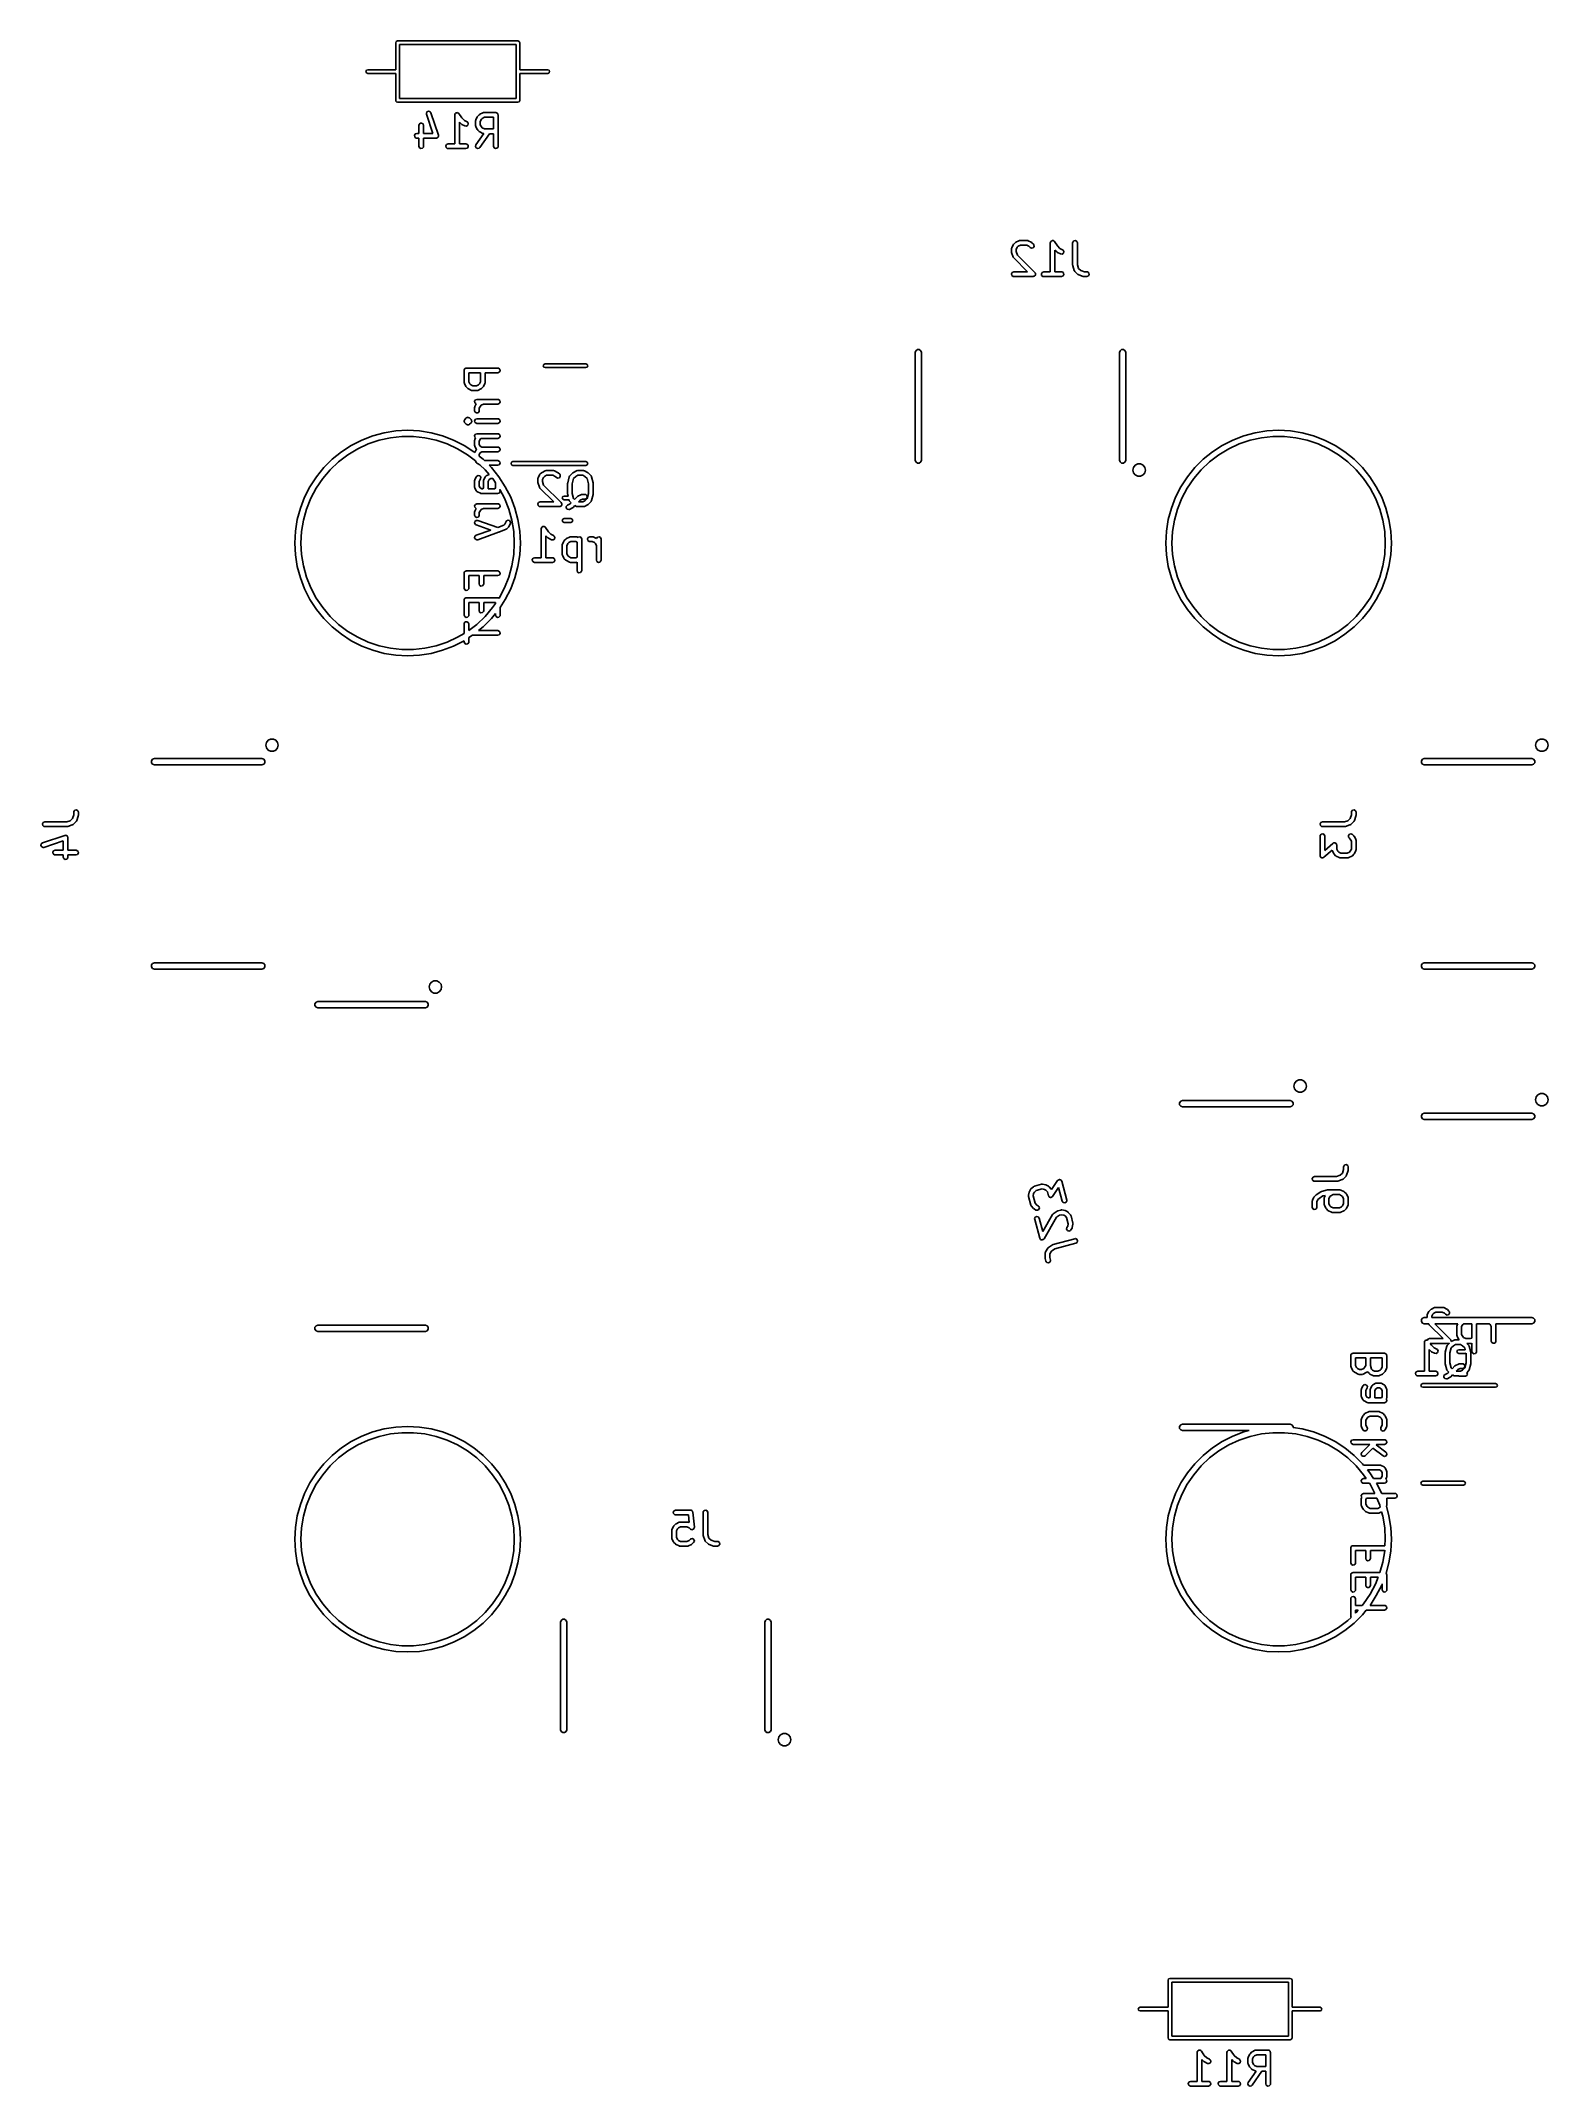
# Model space of a CAD drawing. Extents: x 18.8 to 66.9, y -79.6 to -14.3.
import ezdxf

# ---------------------------------------------------------------- set-up
doc = ezdxf.new("R2010")
doc.units = 0
doc.layers.add('BLACK', color=7, linetype='CONTINUOUS')

msp = doc.modelspace()

# ---------------------------------------------------------------- linework, layer by layer
at = {"layer": 'BLACK', "linetype": 'CONTINUOUS'}
for p, q in [((30.1376, -14.3676), (30.18, -14.35)), ((30.18, -14.35), (34.02, -14.35)), ((34.02, -14.35), (34.0624, -14.3676)), ((30.12, -14.41), (30.1376, -14.3676)), ((30.12, -15.27), (30.12, -14.41)), ((30.24, -14.47), (30.24, -16.19)), ((33.96, -14.47), (30.24, -14.47)), ((33.96, -16.19), (33.96, -14.47)), ((34.0624, -14.3676), (34.08, -14.41)), ((34.08, -14.41), (34.08, -15.27)), ((29.17, -15.33), (29.1876, -15.2876)), ((29.1876, -15.3724), (29.17, -15.33)), ((29.1876, -15.2876), (29.23, -15.27)), ((29.23, -15.39), (29.1876, -15.3724)), ((29.23, -15.27), (30.12, -15.27)), ((30.12, -15.39), (29.23, -15.39)), ((30.12, -16.25), (30.12, -15.39)), ((34.08, -15.27), (34.97, -15.27)), ((34.97, -15.39), (34.08, -15.39)), ((34.08, -15.39), (34.08, -16.25)), ((34.97, -15.27), (35.0124, -15.2876)), ((35.0124, -15.3724), (34.97, -15.39)), ((35.0124, -15.2876), (35.03, -15.33)), ((35.03, -15.33), (35.0124, -15.3724)), ((30.1376, -16.2924), (30.12, -16.25)), ((30.18, -16.31), (30.1376, -16.2924)), ((34.02, -16.31), (30.18, -16.31)), ((30.24, -16.19), (33.96, -16.19)), ((34.0624, -16.2924), (34.02, -16.31)), ((34.08, -16.25), (34.0624, -16.2924)), ((30.8958, -16.981), (30.9464, -16.9721)), ((30.9464, -16.9721), (30.9908, -16.9977)), ((31.0965, -16.663), (31.1153, -16.6152)), ((31.1003, -16.6887), (31.0965, -16.663)), ((31.3055, -17.3043), (31.1003, -16.6887)), ((31.1153, -16.6152), (31.1604, -16.5908)), ((31.1604, -16.5908), (31.2107, -16.6011)), ((31.2107, -16.6011), (31.2426, -16.6413)), ((31.2426, -16.6413), (31.4807, -17.3556)), ((32.0012, -16.7126), (32.0057, -16.687)), ((32.0012, -17.6376), (32.0012, -16.7126)), ((32.0057, -16.687), (32.0085, -16.6837)), ((32.0085, -16.6837), (32.009, -16.6794)), ((32.009, -16.6794), (32.0247, -16.6643)), ((32.0247, -16.6643), (32.0387, -16.6477)), ((32.0387, -16.6477), (32.0429, -16.6469)), ((32.0429, -16.6469), (32.0461, -16.6439)), ((32.0461, -16.6439), (32.0678, -16.6425)), ((32.0678, -16.6425), (32.0892, -16.6388)), ((32.0892, -16.6388), (32.0929, -16.6409)), ((32.0929, -16.6409), (32.0973, -16.6406)), ((32.0973, -16.6406), (32.1148, -16.6535)), ((32.1148, -16.6535), (32.1336, -16.6644)), ((32.1336, -16.6644), (32.1351, -16.6685)), ((32.1351, -16.6685), (32.1386, -16.671)), ((32.1386, -16.671), (32.2297, -16.8077)), ((32.2136, -17.0037), (32.1512, -16.9413)), ((32.1512, -16.9413), (32.1512, -17.6376)), ((32.2297, -16.8077), (32.3111, -16.8891)), ((32.3111, -16.8891), (32.3954, -16.9313)), ((32.3954, -16.9313), (32.4164, -16.9468)), ((32.4164, -16.9468), (32.4368, -16.9938)), ((32.6679, -16.9031), (32.6724, -16.8774)), ((32.6679, -17.046), (32.6679, -16.9031)), ((32.6724, -16.8774), (32.6753, -16.874)), ((32.6753, -16.874), (32.6758, -16.8696)), ((32.6758, -16.8696), (32.7234, -16.7743)), ((32.7234, -16.7743), (32.7368, -16.7563)), ((32.7368, -16.7563), (32.7374, -16.7548)), ((32.7374, -16.7548), (32.7851, -16.7072)), ((32.7851, -16.7072), (32.8034, -16.6943)), ((32.8034, -16.6943), (32.8046, -16.6932)), ((32.8046, -16.6932), (32.8998, -16.6455)), ((32.8521, -16.8523), (32.8179, -16.9208)), ((32.8179, -16.9208), (32.8179, -17.0282)), ((32.8825, -16.8219), (32.8521, -16.8523)), ((32.951, -16.7876), (32.8825, -16.8219)), ((32.8998, -16.6455), (32.9248, -16.6381)), ((32.9248, -16.6381), (32.9291, -16.6392)), ((32.9291, -16.6392), (32.9333, -16.6376)), ((32.9333, -16.6376), (33.3143, -16.6376)), ((33.2393, -16.7876), (32.951, -16.7876)), ((33.2393, -17.1614), (33.2393, -16.7876)), ((33.3143, -16.6376), (33.324, -16.6393)), ((33.324, -16.6393), (33.3273, -16.6388)), ((33.3273, -16.6388), (33.3302, -16.6404)), ((33.3302, -16.6404), (33.3399, -16.6421)), ((33.3399, -16.6421), (33.3549, -16.6547)), ((33.3549, -16.6547), (33.3717, -16.6644)), ((33.3717, -16.6644), (33.3741, -16.6708)), ((33.3741, -16.6708), (33.3792, -16.6751)), ((33.3792, -16.6751), (33.3826, -16.6943)), ((33.3826, -16.6943), (33.3893, -16.7126)), ((33.3893, -16.7126), (33.3893, -17.7126)), ((30.7166, -17.3663), (30.7423, -17.3218)), ((30.7255, -17.4168), (30.7166, -17.3663)), ((30.7648, -17.4498), (30.7255, -17.4168)), ((30.7423, -17.3218), (30.7905, -17.3043)), ((30.7905, -17.4543), (30.7648, -17.4498)), ((30.7905, -17.3043), (30.8583, -17.3043)), ((30.8583, -17.4543), (30.7905, -17.4543)), ((30.8583, -17.046), (30.8629, -17.0203)), ((30.8583, -17.3043), (30.8583, -17.046)), ((30.8583, -17.7126), (30.8583, -17.4543)), ((30.8629, -17.0203), (30.8958, -16.981)), ((30.9908, -16.9977), (31.0083, -17.046)), ((31.0083, -17.046), (31.0083, -17.3043)), ((31.0083, -17.3043), (31.3055, -17.3043)), ((31.4095, -17.4543), (31.0083, -17.4543)), ((31.0083, -17.4543), (31.0083, -17.7126)), ((31.4149, -17.4523), (31.4095, -17.4543)), ((31.4205, -17.4535), (31.4149, -17.4523)), ((31.4385, -17.4437), (31.4205, -17.4535)), ((31.4577, -17.4367), (31.4385, -17.4437)), ((31.4606, -17.4318), (31.4577, -17.4367)), ((31.4656, -17.429), (31.4606, -17.4318)), ((31.4732, -17.41), (31.4656, -17.429)), ((31.4834, -17.3923), (31.4732, -17.41)), ((31.4807, -17.3556), (31.4845, -17.3813)), ((31.4845, -17.3813), (31.4824, -17.3867)), ((31.4824, -17.3867), (31.4834, -17.3923)), ((32.2151, -17.0044), (32.2136, -17.0037)), ((32.2331, -17.0178), (32.2151, -17.0044)), ((32.3284, -17.0654), (32.2331, -17.0178)), ((32.3793, -17.0713), (32.3284, -17.0654)), ((32.4221, -17.043), (32.3793, -17.0713)), ((32.4368, -16.9938), (32.4221, -17.043)), ((32.6694, -17.0502), (32.6679, -17.046)), ((32.6683, -17.0545), (32.6694, -17.0502)), ((32.6758, -17.0795), (32.6683, -17.0545)), ((32.7234, -17.1747), (32.6758, -17.0795)), ((32.6814, -17.6696), (32.9323, -17.3112)), ((32.7246, -17.1759), (32.7234, -17.1747)), ((32.7374, -17.1942), (32.7246, -17.1759)), ((32.7851, -17.2418), (32.7374, -17.1942)), ((32.7865, -17.2425), (32.7851, -17.2418)), ((32.8046, -17.2559), (32.7865, -17.2425)), ((33.1152, -17.3114), (32.8043, -17.7556)), ((32.8998, -17.3035), (32.8046, -17.2559)), ((32.8179, -17.0282), (32.8521, -17.0968)), ((32.8521, -17.0968), (32.8825, -17.1272)), ((32.8825, -17.1272), (32.951, -17.1614)), ((32.9042, -17.304), (32.8998, -17.3035)), ((32.9077, -17.3069), (32.9042, -17.304)), ((32.9323, -17.3112), (32.9077, -17.3069)), ((32.951, -17.1614), (33.2393, -17.1614)), ((33.2393, -17.3114), (33.1152, -17.3114)), ((33.2393, -17.7126), (33.2393, -17.3114)), ((30.8759, -17.7608), (30.8583, -17.7126)), ((30.9203, -17.7865), (30.8759, -17.7608)), ((30.9708, -17.7776), (30.9203, -17.7865)), ((31.0038, -17.7383), (30.9708, -17.7776)), ((31.0083, -17.7126), (31.0038, -17.7383)), ((31.7166, -17.6996), (31.7423, -17.6552)), ((31.7255, -17.7501), (31.7166, -17.6996)), ((31.7648, -17.7831), (31.7255, -17.7501)), ((31.7423, -17.6552), (31.7905, -17.6376)), ((31.7905, -17.7876), (31.7648, -17.7831)), ((31.7905, -17.6376), (32.0012, -17.6376)), ((32.3619, -17.7876), (31.7905, -17.7876)), ((32.1512, -17.6376), (32.3619, -17.6376)), ((32.3619, -17.6376), (32.3876, -17.6421)), ((32.4101, -17.7701), (32.3619, -17.7876)), ((32.3876, -17.6421), (32.4269, -17.6751)), ((32.4358, -17.7256), (32.4101, -17.7701)), ((32.4269, -17.6751), (32.4358, -17.7256)), ((32.6681, -17.7192), (32.6814, -17.6696)), ((32.6898, -17.7657), (32.6681, -17.7192)), ((32.7363, -17.7873), (32.6898, -17.7657)), ((32.7859, -17.774), (32.7363, -17.7873)), ((32.8043, -17.7556), (32.7859, -17.774)), ((33.2568, -17.7608), (33.2393, -17.7126)), ((33.3013, -17.7865), (33.2568, -17.7608)), ((33.3518, -17.7776), (33.3013, -17.7865)), ((33.3848, -17.7383), (33.3518, -17.7776)), ((33.3893, -17.7126), (33.3848, -17.7383)), ((49.7811, -20.9536), (49.8287, -20.8583)), ((49.8287, -20.8583), (49.842, -20.8403)), ((49.842, -20.8403), (49.8427, -20.8388)), ((49.8427, -20.8388), (49.8903, -20.7912)), ((49.8903, -20.7912), (49.9087, -20.7783)), ((49.9087, -20.7783), (49.9098, -20.7772)), ((49.9098, -20.7772), (50.0051, -20.7295)), ((50.0563, -20.8716), (49.9878, -20.9059)), ((50.0051, -20.7295), (50.03, -20.7221)), ((50.03, -20.7221), (50.0344, -20.7232)), ((50.0344, -20.7232), (50.0386, -20.7216)), ((50.0386, -20.7216), (50.2767, -20.7216)), ((50.259, -20.8716), (50.0563, -20.8716)), ((50.3275, -20.9059), (50.259, -20.8716)), ((50.2767, -20.7216), (50.3024, -20.7261)), ((50.3024, -20.7261), (50.3058, -20.729)), ((50.3058, -20.729), (50.3103, -20.7295)), ((50.3103, -20.7295), (50.4055, -20.7772)), ((50.4055, -20.7772), (50.4235, -20.7905)), ((50.4235, -20.7905), (50.425, -20.7912)), ((50.425, -20.7912), (50.4726, -20.8388)), ((50.4726, -20.8388), (50.4875, -20.8602)), ((50.4875, -20.8602), (50.492, -20.9113)), ((51.0112, -20.7966), (51.0158, -20.771)), ((51.0112, -21.7216), (51.0112, -20.7966)), ((51.0158, -20.771), (51.0185, -20.7677)), ((51.0185, -20.7677), (51.019, -20.7634)), ((51.019, -20.7634), (51.0347, -20.7483)), ((51.0347, -20.7483), (51.0487, -20.7317)), ((51.0487, -20.7317), (51.053, -20.7309)), ((51.053, -20.7309), (51.0561, -20.7279)), ((51.0561, -20.7279), (51.0778, -20.7265)), ((51.0778, -20.7265), (51.0993, -20.7228)), ((51.0993, -20.7228), (51.103, -20.7249)), ((51.103, -20.7249), (51.1073, -20.7246)), ((51.1073, -20.7246), (51.1248, -20.7375)), ((51.1248, -20.7375), (51.1437, -20.7484)), ((51.1437, -20.7484), (51.1452, -20.7525)), ((51.1452, -20.7525), (51.1486, -20.755)), ((51.1486, -20.755), (51.2398, -20.8917)), ((51.2398, -20.8917), (51.3211, -20.9731)), ((51.7255, -20.7966), (51.73, -20.771)), ((51.7255, -21.5109), (51.7255, -20.7966)), ((51.73, -20.771), (51.763, -20.7317)), ((51.763, -20.7317), (51.8135, -20.7228)), ((51.8135, -20.7228), (51.858, -20.7484)), ((51.858, -20.7484), (51.8755, -20.7966)), ((51.8755, -20.7966), (51.8755, -21.4987)), ((49.7731, -20.9871), (49.7777, -20.9614)), ((49.7731, -21.0823), (49.7731, -20.9871)), ((49.7737, -21.0839), (49.7731, -21.0823)), ((49.777, -21.106), (49.7737, -21.0839)), ((49.8246, -21.2489), (49.777, -21.106)), ((49.7777, -20.9614), (49.7805, -20.958)), ((49.7805, -20.958), (49.7811, -20.9536)), ((49.8274, -21.2524), (49.8246, -21.2489)), ((49.8278, -21.2569), (49.8274, -21.2524)), ((49.8427, -21.2782), (49.8278, -21.2569)), ((50.2861, -21.7216), (49.8427, -21.2782)), ((49.9574, -20.9363), (49.9231, -21.0048)), ((49.9231, -21.0048), (49.9231, -21.0702)), ((49.9231, -21.0702), (49.9613, -21.1847)), ((49.9878, -20.9059), (49.9574, -20.9363)), ((49.9613, -21.1847), (50.5202, -21.7436)), ((50.3665, -20.9449), (50.3275, -20.9059)), ((50.413, -20.9666), (50.3665, -20.9449)), ((50.4626, -20.9533), (50.413, -20.9666)), ((50.492, -20.9113), (50.4626, -20.9533)), ((51.2237, -21.0877), (51.1612, -21.0253)), ((51.1612, -21.0253), (51.1612, -21.7216)), ((51.2252, -21.0884), (51.2237, -21.0877)), ((51.2432, -21.1018), (51.2252, -21.0884)), ((51.3384, -21.1494), (51.2432, -21.1018)), ((51.3211, -20.9731), (51.4055, -21.0153)), ((51.3894, -21.1553), (51.3384, -21.1494)), ((51.4322, -21.127), (51.3894, -21.1553)), ((51.4055, -21.0153), (51.4264, -21.0308)), ((51.4264, -21.0308), (51.4468, -21.0778)), ((51.4468, -21.0778), (51.4322, -21.127)), ((51.7261, -21.5124), (51.7255, -21.5109)), ((51.7294, -21.5346), (51.7261, -21.5124)), ((51.777, -21.6775), (51.7294, -21.5346)), ((51.8755, -21.4987), (51.9137, -21.6132)), ((49.7743, -21.7836), (49.7999, -21.7392)), ((49.7832, -21.8341), (49.7743, -21.7836)), ((49.8225, -21.8671), (49.7832, -21.8341)), ((49.7999, -21.7392), (49.8481, -21.7216)), ((49.8481, -21.8716), (49.8225, -21.8671)), ((49.8481, -21.7216), (50.2861, -21.7216)), ((50.4672, -21.8716), (49.8481, -21.8716)), ((50.4884, -21.8639), (50.4672, -21.8716)), ((50.5102, -21.8581), (50.4884, -21.8639)), ((50.5122, -21.8552), (50.5102, -21.8581)), ((50.5154, -21.8541), (50.5122, -21.8552)), ((50.5267, -21.8345), (50.5154, -21.8541)), ((50.5202, -21.7436), (50.5296, -21.757)), ((50.5396, -21.816), (50.5267, -21.8345)), ((50.5296, -21.757), (50.5321, -21.7591)), ((50.5321, -21.7591), (50.5325, -21.7611)), ((50.5325, -21.7611), (50.5352, -21.7649)), ((50.5352, -21.7649), (50.5371, -21.7874)), ((50.5371, -21.7874), (50.541, -21.8096)), ((50.541, -21.8096), (50.5393, -21.8126)), ((50.5393, -21.8126), (50.5396, -21.816)), ((50.7267, -21.7836), (50.7523, -21.7392)), ((50.7356, -21.8341), (50.7267, -21.7836)), ((50.7749, -21.8671), (50.7356, -21.8341)), ((50.7523, -21.7392), (50.8005, -21.7216)), ((50.8005, -21.8716), (50.7749, -21.8671)), ((50.8005, -21.7216), (51.0112, -21.7216)), ((51.372, -21.8716), (50.8005, -21.8716)), ((51.1612, -21.7216), (51.372, -21.7216)), ((51.372, -21.7216), (51.3976, -21.7261)), ((51.4202, -21.8541), (51.372, -21.8716)), ((51.3976, -21.7261), (51.4369, -21.7591)), ((51.4458, -21.8096), (51.4202, -21.8541)), ((51.4369, -21.7591), (51.4458, -21.8096)), ((51.7798, -21.681), (51.777, -21.6775)), ((51.7802, -21.6855), (51.7798, -21.681)), ((51.7951, -21.7068), (51.7802, -21.6855)), ((51.8903, -21.802), (51.7951, -21.7068)), ((51.8944, -21.8039), (51.8903, -21.802)), ((51.8968, -21.8077), (51.8944, -21.8039)), ((51.9197, -21.8202), (51.8968, -21.8077)), ((51.9137, -21.6132), (51.9839, -21.6834)), ((52.0625, -21.8678), (51.9197, -21.8202)), ((51.9839, -21.6834), (52.0984, -21.7216)), ((52.0642, -21.8677), (52.0625, -21.8678)), ((52.0862, -21.8716), (52.0642, -21.8677)), ((52.1815, -21.8716), (52.0862, -21.8716)), ((52.0984, -21.7216), (52.1815, -21.7216)), ((52.1815, -21.7216), (52.2071, -21.7261)), ((52.2297, -21.8541), (52.1815, -21.8716)), ((52.2071, -21.7261), (52.2464, -21.7591)), ((52.2553, -21.8096), (52.2297, -21.8541)), ((52.2464, -21.7591), (52.2553, -21.8096)), ((32.3294, -24.8106), (32.3358, -24.8083)), ((32.3358, -24.8083), (32.3401, -24.8031)), ((32.3401, -24.8031), (32.3593, -24.7998)), ((32.3593, -24.7998), (32.3776, -24.7931)), ((32.3776, -24.7931), (33.3776, -24.7931)), ((33.3776, -24.7931), (33.4033, -24.7976)), ((33.4033, -24.7976), (33.4426, -24.8306)), ((34.8275, -24.72), (34.8451, -24.6776)), ((34.8451, -24.7624), (34.8275, -24.72)), ((34.8451, -24.6776), (34.8875, -24.66)), ((34.8875, -24.78), (34.8451, -24.7624)), ((34.8875, -24.66), (35.5375, -24.66)), ((35.5375, -24.78), (34.8875, -24.78)), ((35.5375, -24.66), (36.1875, -24.66)), ((36.1875, -24.78), (35.5375, -24.78)), ((36.1875, -24.66), (36.2299, -24.6776)), ((36.2299, -24.7624), (36.1875, -24.78)), ((36.2299, -24.6776), (36.2475, -24.72)), ((36.2475, -24.72), (36.2299, -24.7624)), ((46.7, -24.3), (46.7191, -24.2412)), ((46.7, -27.73), (46.7, -24.3)), ((46.7191, -24.2412), (46.7691, -24.2049)), ((46.7691, -24.2049), (46.8309, -24.2049)), ((46.8309, -24.2049), (46.8809, -24.2412)), ((46.8809, -24.2412), (46.9, -24.3)), ((46.9, -24.3), (46.9, -27.73)), ((53.22, -24.3), (53.2391, -24.2412)), ((53.22, -27.73), (53.22, -24.3)), ((53.2391, -24.2412), (53.2891, -24.2049)), ((53.2891, -24.2049), (53.3509, -24.2049)), ((53.3509, -24.2049), (53.4009, -24.2412)), ((53.4009, -24.2412), (53.42, -24.3)), ((53.42, -24.3), (53.42, -27.73)), ((32.3026, -24.8681), (32.3043, -24.8584)), ((32.3026, -25.249), (32.3026, -24.8681)), ((32.3042, -25.2533), (32.3026, -25.249)), ((32.3031, -25.2576), (32.3042, -25.2533)), ((32.3105, -25.2826), (32.3031, -25.2576)), ((32.3038, -24.8551), (32.3054, -24.8522)), ((32.3043, -24.8584), (32.3038, -24.8551)), ((32.3054, -24.8522), (32.3071, -24.8424)), ((32.3071, -24.8424), (32.3197, -24.8275)), ((32.3582, -25.3778), (32.3105, -25.2826)), ((32.3197, -24.8275), (32.3294, -24.8106)), ((32.3593, -25.379), (32.3582, -25.3778)), ((32.3722, -25.3973), (32.3593, -25.379)), ((32.4198, -25.4449), (32.3722, -25.3973)), ((32.4213, -25.4456), (32.4198, -25.4449)), ((32.4393, -25.459), (32.4213, -25.4456)), ((32.5346, -25.5066), (32.4393, -25.459)), ((32.8264, -24.9431), (32.4526, -24.9431)), ((32.4526, -24.9431), (32.4526, -25.2313)), ((32.4526, -25.2313), (32.4869, -25.2999)), ((32.4869, -25.2999), (32.5173, -25.3303)), ((32.5173, -25.3303), (32.5858, -25.3645)), ((32.5858, -25.3645), (32.6932, -25.3645)), ((32.6932, -25.3645), (32.7618, -25.3303)), ((32.8397, -25.459), (32.7445, -25.5066)), ((32.7618, -25.3303), (32.7922, -25.2999)), ((32.7922, -25.2999), (32.8264, -25.2313)), ((32.8264, -25.2313), (32.8264, -24.9431)), ((32.8409, -25.4578), (32.8397, -25.459)), ((32.8592, -25.4449), (32.8409, -25.4578)), ((32.9068, -25.3973), (32.8592, -25.4449)), ((32.9075, -25.3958), (32.9068, -25.3973)), ((32.9209, -25.3778), (32.9075, -25.3958)), ((32.9685, -25.2826), (32.9209, -25.3778)), ((32.969, -25.2781), (32.9685, -25.2826)), ((32.9719, -25.2747), (32.969, -25.2781)), ((32.9764, -25.249), (32.9719, -25.2747)), ((33.3776, -24.9431), (32.9764, -24.9431)), ((32.9764, -24.9431), (32.9764, -25.249)), ((33.4258, -24.9255), (33.3776, -24.9431)), ((33.4515, -24.8811), (33.4258, -24.9255)), ((33.4426, -24.8306), (33.4515, -24.8811)), ((32.539, -25.5071), (32.5346, -25.5066)), ((32.5424, -25.51), (32.539, -25.5071)), ((32.5681, -25.5145), (32.5424, -25.51)), ((32.711, -25.5145), (32.5681, -25.5145)), ((32.636, -26.0586), (32.6405, -26.0329)), ((32.636, -26.1538), (32.636, -26.0586)), ((32.6371, -25.8551), (32.6627, -25.8106)), ((32.646, -25.9056), (32.6371, -25.8551)), ((32.6405, -26.0329), (32.6434, -26.0295)), ((32.6434, -26.0295), (32.6439, -26.025)), ((32.6439, -26.025), (32.687, -25.9389)), ((32.6853, -25.9386), (32.646, -25.9056)), ((32.6627, -25.8106), (32.711, -25.7931)), ((32.687, -25.9389), (32.6853, -25.9386)), ((32.7152, -25.513), (32.711, -25.5145)), ((32.711, -25.7931), (33.3776, -25.7931)), ((32.7195, -25.514), (32.7152, -25.513)), ((32.7445, -25.5066), (32.7195, -25.514)), ((32.8202, -26.0078), (32.786, -26.0763)), ((32.786, -26.0763), (32.786, -26.1538)), ((32.8506, -25.9774), (32.8202, -26.0078)), ((32.9191, -25.9431), (32.8506, -25.9774)), ((33.3776, -25.9431), (32.9191, -25.9431)), ((33.3776, -25.7931), (33.4033, -25.7976)), ((33.4258, -25.9255), (33.3776, -25.9431)), ((33.4033, -25.7976), (33.4426, -25.8306)), ((33.4515, -25.8811), (33.4258, -25.9255)), ((33.4426, -25.8306), (33.4515, -25.8811)), ((32.3029, -26.4806), (32.3044, -26.4775)), ((32.3079, -26.4994), (32.3029, -26.4806)), ((32.3038, -26.4741), (32.3055, -26.4711)), ((32.3044, -26.4775), (32.3038, -26.4741)), ((32.3052, -26.4677), (32.3164, -26.4518)), ((32.3055, -26.4711), (32.3052, -26.4677)), ((32.3096, -26.5188), (32.3079, -26.4994)), ((32.3123, -26.5227), (32.3096, -26.5188)), ((32.3127, -26.5246), (32.3123, -26.5227)), ((32.3152, -26.5268), (32.3127, -26.5246)), ((32.3153, -26.5269), (32.3152, -26.5268)), ((32.3162, -26.5302), (32.3153, -26.5269)), ((32.3189, -26.5321), (32.3162, -26.5302)), ((32.3164, -26.4518), (32.3246, -26.4341)), ((32.3246, -26.5402), (32.3189, -26.5321)), ((32.3246, -26.4341), (32.3722, -26.3865)), ((32.3722, -26.5878), (32.3246, -26.5402)), ((32.3722, -26.3865), (32.3803, -26.3808)), ((32.3899, -26.596), (32.3722, -26.5878)), ((32.3803, -26.3808), (32.3822, -26.3781)), ((32.3822, -26.3781), (32.3854, -26.3772)), ((32.3854, -26.3772), (32.3935, -26.3716)), ((32.4058, -26.6072), (32.3899, -26.596)), ((32.3935, -26.3716), (32.413, -26.3699)), ((32.4126, -26.6066), (32.4058, -26.6072)), ((32.4187, -26.6095), (32.4126, -26.6066)), ((32.413, -26.3699), (32.4318, -26.3648)), ((32.4375, -26.6044), (32.4187, -26.6095)), ((32.4318, -26.3648), (32.4379, -26.3677)), ((32.4569, -26.6027), (32.4375, -26.6044)), ((32.4379, -26.3677), (32.4446, -26.3671)), ((32.4446, -26.3671), (32.4606, -26.3783)), ((32.465, -26.5971), (32.4569, -26.6027)), ((32.4606, -26.3783), (32.4783, -26.3865)), ((32.4683, -26.5962), (32.465, -26.5971)), ((32.4702, -26.5935), (32.4683, -26.5962)), ((32.4783, -26.5878), (32.4702, -26.5935)), ((32.4783, -26.3865), (32.5259, -26.4341)), ((32.5259, -26.5402), (32.4783, -26.5878)), ((32.5259, -26.4341), (32.5316, -26.4422)), ((32.5341, -26.5225), (32.5259, -26.5402)), ((32.5316, -26.4422), (32.5343, -26.4441)), ((32.5453, -26.5066), (32.5341, -26.5225)), ((32.5343, -26.4441), (32.5352, -26.4473)), ((32.5352, -26.4473), (32.5353, -26.4475)), ((32.5353, -26.4475), (32.5378, -26.4496)), ((32.5378, -26.4496), (32.5382, -26.4516)), ((32.5382, -26.4516), (32.5408, -26.4554)), ((32.5408, -26.4554), (32.5425, -26.4749)), ((32.5425, -26.4749), (32.5476, -26.4937)), ((32.5467, -26.5002), (32.545, -26.5031)), ((32.545, -26.5031), (32.5453, -26.5066)), ((32.5476, -26.4937), (32.5461, -26.4968)), ((32.5461, -26.4968), (32.5467, -26.5002)), ((32.6535, -26.202), (32.636, -26.1538)), ((32.6371, -26.4741), (32.6627, -26.4297)), ((32.646, -26.5246), (32.6371, -26.4741)), ((32.6853, -26.5576), (32.646, -26.5246)), ((32.6979, -26.2277), (32.6535, -26.202)), ((32.6627, -26.4297), (32.711, -26.4121)), ((32.711, -26.5621), (32.6853, -26.5576)), ((32.7485, -26.2188), (32.6979, -26.2277)), ((32.711, -26.4121), (33.3776, -26.4121)), ((33.3776, -26.5621), (32.711, -26.5621)), ((32.7814, -26.1795), (32.7485, -26.2188)), ((32.786, -26.1538), (32.7814, -26.1795)), ((33.3776, -26.4121), (33.4033, -26.4167)), ((33.4258, -26.5446), (33.3776, -26.5621)), ((33.4033, -26.4167), (33.4426, -26.4496)), ((33.4515, -26.5002), (33.4258, -26.5446)), ((33.4426, -26.4496), (33.4515, -26.5002)), ((28.384, -27.4675), (28.7, -27.2623)), ((28.9051, -27.3716), (28.5892, -27.5617)), ((28.7, -27.2623), (29.0357, -27.0912)), ((29.2397, -27.2168), (28.9051, -27.3716)), ((29.0357, -27.0912), (29.3875, -26.9562)), ((29.5891, -27.0991), (29.2397, -27.2168)), ((29.3875, -26.9562), (29.7515, -26.8587)), ((29.9491, -27.0199), (29.5891, -27.0991)), ((29.7515, -26.8587), (30.1237, -26.7997)), ((30.3157, -26.98), (29.9491, -27.0199)), ((30.1237, -26.7997), (30.5, -26.78)), ((30.6843, -26.98), (30.3157, -26.98)), ((30.5, -26.78), (30.8763, -26.7997)), ((31.0509, -27.0199), (30.6843, -26.98)), ((30.8763, -26.7997), (31.2485, -26.8587)), ((31.4109, -27.0991), (31.0509, -27.0199)), ((31.2485, -26.8587), (31.6125, -26.9562)), ((31.7603, -27.2168), (31.4109, -27.0991)), ((31.6125, -26.9562), (31.9643, -27.0912)), ((32.0949, -27.3716), (31.7603, -27.2168)), ((31.9643, -27.0912), (32.3, -27.2623)), ((32.4108, -27.5617), (32.0949, -27.3716)), ((32.3, -27.2623), (32.616, -27.4675)), ((32.636, -27.1062), (32.6405, -27.0805)), ((32.636, -27.249), (32.636, -27.1062)), ((32.6375, -27.2533), (32.636, -27.249)), ((32.6364, -27.2576), (32.6375, -27.2533)), ((32.6439, -27.2826), (32.6364, -27.2576)), ((32.6371, -26.9503), (32.6627, -26.9059)), ((32.646, -27.0008), (32.6371, -26.9503)), ((32.6405, -27.0805), (32.6434, -27.0771)), ((32.6434, -27.0771), (32.6439, -27.0726)), ((32.6439, -27.0726), (32.6698, -27.0208)), ((32.6915, -27.3778), (32.6439, -27.2826)), ((32.6698, -27.0208), (32.646, -27.0008)), ((32.6478, -27.4933), (32.6915, -27.406)), ((32.6627, -26.9059), (32.711, -26.8883)), ((32.6996, -27.3855), (32.6915, -27.3778)), ((32.6915, -27.406), (32.7022, -27.3915)), ((32.7022, -27.3915), (32.6996, -27.3855)), ((32.711, -26.8883), (33.3776, -26.8883)), ((32.8202, -27.0554), (32.786, -27.1239)), ((32.786, -27.1239), (32.786, -27.2313)), ((32.786, -27.2313), (32.8145, -27.2884)), ((32.8145, -27.2884), (32.8715, -27.3169)), ((32.8373, -27.0383), (32.8202, -27.0554)), ((33.3776, -27.0383), (32.8373, -27.0383)), ((32.8715, -27.3169), (33.3776, -27.3169)), ((33.3776, -26.8883), (33.4033, -26.8929)), ((33.4258, -27.0208), (33.3776, -27.0383)), ((33.3776, -27.3169), (33.4033, -27.3214)), ((33.4033, -26.8929), (33.4426, -26.9258)), ((33.4033, -27.3214), (33.4426, -27.3544)), ((33.4515, -26.9764), (33.4258, -27.0208)), ((33.4515, -27.4049), (33.4258, -27.4494)), ((33.4426, -26.9258), (33.4515, -26.9764)), ((33.4426, -27.3544), (33.4515, -27.4049)), ((56.184, -27.4675), (56.5, -27.2623)), ((56.7051, -27.3716), (56.3892, -27.5617)), ((56.5, -27.2623), (56.8357, -27.0912)), ((57.0397, -27.2168), (56.7051, -27.3716)), ((56.8357, -27.0912), (57.1875, -26.9562)), ((57.3891, -27.0991), (57.0397, -27.2168)), ((57.1875, -26.9562), (57.5515, -26.8587)), ((57.7491, -27.0199), (57.3891, -27.0991)), ((57.5515, -26.8587), (57.9237, -26.7997)), ((58.1157, -26.98), (57.7491, -27.0199)), ((57.9237, -26.7997), (58.3, -26.78)), ((58.4843, -26.98), (58.1157, -26.98)), ((58.3, -26.78), (58.6763, -26.7997)), ((58.8509, -27.0199), (58.4843, -26.98)), ((58.6763, -26.7997), (59.0485, -26.8587)), ((59.2109, -27.0991), (58.8509, -27.0199)), ((59.0485, -26.8587), (59.4125, -26.9562)), ((59.5603, -27.2168), (59.2109, -27.0991)), ((59.4125, -26.9562), (59.7643, -27.0912)), ((59.8949, -27.3716), (59.5603, -27.2168)), ((59.7643, -27.0912), (60.1, -27.2623)), ((60.2108, -27.5617), (59.8949, -27.3716)), ((60.1, -27.2623), (60.416, -27.4675)), ((27.5875, -28.264), (27.8247, -27.9711)), ((28.028, -28.0384), (27.7893, -28.3194)), ((27.8247, -27.9711), (28.0911, -27.7047)), ((28.2957, -27.7848), (28.028, -28.0384)), ((28.0911, -27.7047), (28.384, -27.4675)), ((28.5892, -27.5617), (28.2957, -27.7848)), ((32.6662, -27.7559), (32.4108, -27.5617)), ((32.616, -27.4675), (32.6478, -27.4933)), ((32.6915, -27.8064), (32.6662, -27.7559)), ((32.6996, -27.8141), (32.6915, -27.8064)), ((32.7041, -27.8244), (32.6996, -27.8141)), ((32.725, -27.8399), (32.7041, -27.8244)), ((32.8044, -27.8796), (32.725, -27.8399)), ((32.8145, -27.4954), (32.786, -27.5525)), ((32.786, -27.5525), (32.786, -27.6051)), ((32.786, -27.6051), (32.9089, -27.7047)), ((32.972, -28.0384), (32.8044, -27.8796)), ((32.8715, -27.4669), (32.8145, -27.4954)), ((33.3776, -27.4669), (32.8715, -27.4669)), ((32.9089, -27.7047), (32.9497, -27.7455)), ((32.9497, -27.7455), (33.3776, -27.7455)), ((33.0975, -28.1862), (32.972, -28.0384)), ((33.3776, -27.8955), (33.0997, -27.8955)), ((33.0997, -27.8955), (33.1753, -27.9711)), ((33.1753, -27.9711), (33.4125, -28.264)), ((33.4258, -27.4494), (33.3776, -27.4669)), ((33.3776, -27.7455), (33.4033, -27.75)), ((33.4258, -27.8779), (33.3776, -27.8955)), ((33.4033, -27.75), (33.4426, -27.783)), ((33.4515, -27.8335), (33.4258, -27.8779)), ((33.4426, -27.783), (33.4515, -27.8335)), ((33.8025, -27.84), (33.8201, -27.7976)), ((33.8201, -27.8824), (33.8025, -27.84)), ((33.8201, -27.7976), (33.8625, -27.78)), ((33.8625, -27.9), (33.8201, -27.8824)), ((33.8625, -27.78), (35.5375, -27.78)), ((35.5375, -27.9), (33.8625, -27.9)), ((34.8849, -28.0755), (34.9099, -28.0681)), ((34.9099, -28.0681), (34.9142, -28.0692)), ((34.9142, -28.0692), (34.9185, -28.0676)), ((34.9185, -28.0676), (35.1565, -28.0676)), ((35.1565, -28.0676), (35.1822, -28.0721)), ((35.1822, -28.0721), (35.1856, -28.075)), ((35.5375, -27.78), (36.1875, -27.78)), ((36.1875, -27.9), (35.5375, -27.9)), ((35.8849, -28.0755), (35.9099, -28.0681)), ((35.9099, -28.0681), (35.9142, -28.0692)), ((35.9142, -28.0692), (35.9185, -28.0676)), ((35.9185, -28.0676), (36.1089, -28.0676)), ((36.1089, -28.0676), (36.1346, -28.0721)), ((36.1346, -28.0721), (36.138, -28.075)), ((36.1875, -27.78), (36.2299, -27.7976)), ((36.2299, -27.8824), (36.1875, -27.9)), ((36.2299, -27.7976), (36.2475, -27.84)), ((36.2475, -27.84), (36.2299, -27.8824)), ((46.7191, -27.7888), (46.7, -27.73)), ((46.7691, -27.8251), (46.7191, -27.7888)), ((46.8309, -27.8251), (46.7691, -27.8251)), ((46.8809, -27.7888), (46.8309, -27.8251)), ((46.9, -27.73), (46.8809, -27.7888)), ((53.2391, -27.7888), (53.22, -27.73)), ((53.2891, -27.8251), (53.2391, -27.7888)), ((53.3509, -27.8251), (53.2891, -27.8251)), ((53.4009, -27.7888), (53.3509, -27.8251)), ((53.42, -27.73), (53.4009, -27.7888)), ((53.65, -28.05), (53.6698, -27.9632)), ((53.6698, -28.1368), (53.65, -28.05)), ((53.6698, -27.9632), (53.7253, -27.8936)), ((53.7253, -27.8936), (53.8055, -27.855)), ((53.8055, -27.855), (53.8945, -27.855)), ((53.8945, -27.855), (53.9747, -27.8936)), ((53.9747, -27.8936), (54.0302, -27.9632)), ((54.0302, -27.9632), (54.05, -28.05)), ((54.05, -28.05), (54.0302, -28.1368)), ((55.3875, -28.264), (55.6247, -27.9711)), ((55.828, -28.0384), (55.5893, -28.3194)), ((55.6247, -27.9711), (55.8911, -27.7047)), ((56.0957, -27.7848), (55.828, -28.0384)), ((55.8911, -27.7047), (56.184, -27.4675)), ((56.3892, -27.5617), (56.0957, -27.7848)), ((60.5043, -27.7848), (60.2108, -27.5617)), ((60.416, -27.4675), (60.7089, -27.7047)), ((60.772, -28.0384), (60.5043, -27.7848)), ((60.7089, -27.7047), (60.9753, -27.9711)), ((61.0107, -28.3194), (60.772, -28.0384)), ((60.9753, -27.9711), (61.2125, -28.264)), ((27.2112, -28.9157), (27.3823, -28.58)), ((27.3823, -28.58), (27.5875, -28.264)), ((27.5824, -28.6245), (27.4097, -28.9503)), ((27.7893, -28.3194), (27.5824, -28.6245)), ((32.636, -28.3919), (32.6405, -28.3663)), ((32.636, -28.5824), (32.636, -28.3919)), ((32.6375, -28.5866), (32.636, -28.5824)), ((32.6364, -28.591), (32.6375, -28.5866)), ((32.6439, -28.6159), (32.6364, -28.591)), ((32.6405, -28.3663), (32.6434, -28.3628)), ((32.6434, -28.3628), (32.6439, -28.3584)), ((32.6439, -28.3584), (32.6915, -28.2631)), ((32.6915, -28.7112), (32.6439, -28.6159)), ((32.6915, -28.2631), (32.707, -28.2422)), ((32.6996, -28.7189), (32.6915, -28.7112)), ((32.7041, -28.7292), (32.6996, -28.7189)), ((32.707, -28.2422), (32.7541, -28.2218)), ((32.7541, -28.2218), (32.8033, -28.2364)), ((32.8257, -28.3302), (32.786, -28.4096)), ((32.786, -28.4096), (32.786, -28.5647)), ((32.786, -28.5647), (32.8145, -28.6217)), ((32.8033, -28.2364), (32.8315, -28.2792)), ((32.8145, -28.6217), (32.8715, -28.6502)), ((32.8315, -28.2792), (32.8257, -28.3302)), ((32.8715, -28.6502), (32.9027, -28.6502)), ((32.9027, -28.6502), (32.9217, -28.6123)), ((32.9217, -28.3919), (32.9262, -28.3663)), ((32.9217, -28.6123), (32.9217, -28.3919)), ((32.9262, -28.3663), (32.9291, -28.3628)), ((32.9291, -28.3628), (32.9296, -28.3584)), ((32.9296, -28.3584), (32.9772, -28.2631)), ((32.9772, -28.2631), (32.9927, -28.2422)), ((32.9927, -28.2422), (33.003, -28.2377)), ((33.003, -28.2377), (33.0107, -28.2296)), ((33.0107, -28.2296), (33.0975, -28.1862)), ((33.0717, -28.63), (33.0681, -28.6502)), ((33.0681, -28.6502), (33.2836, -28.6502)), ((33.1002, -28.3526), (33.0717, -28.4096)), ((33.0717, -28.4096), (33.0717, -28.63)), ((33.1572, -28.324), (33.1002, -28.3526)), ((33.2139, -28.324), (33.1572, -28.324)), ((33.3026, -28.455), (33.2139, -28.324)), ((33.2836, -28.6502), (33.3026, -28.6123)), ((33.3026, -28.6123), (33.3026, -28.455)), ((33.4125, -28.264), (33.6177, -28.58)), ((33.4416, -28.6698), (33.4355, -28.6818)), ((33.4355, -28.6818), (33.4426, -28.6877)), ((33.5903, -28.9503), (33.4416, -28.6698)), ((33.4426, -28.6877), (33.4515, -28.7383)), ((33.6177, -28.58), (33.7888, -28.9157)), ((34.653, -28.3331), (34.6575, -28.3074)), ((34.653, -28.4283), (34.653, -28.3331)), ((34.6535, -28.4299), (34.653, -28.4283)), ((34.6568, -28.452), (34.6535, -28.4299)), ((34.7044, -28.5949), (34.6568, -28.452)), ((34.6575, -28.3074), (34.6604, -28.304)), ((34.6604, -28.304), (34.6609, -28.2996)), ((34.6609, -28.2996), (34.7085, -28.2043)), ((34.7072, -28.5984), (34.7044, -28.5949)), ((34.7076, -28.6029), (34.7072, -28.5984)), ((34.7226, -28.6242), (34.7076, -28.6029)), ((34.7085, -28.2043), (34.7219, -28.1863)), ((34.7219, -28.1863), (34.7226, -28.1848)), ((34.7226, -28.1848), (34.7702, -28.1372)), ((35.166, -29.0676), (34.7226, -28.6242)), ((34.7702, -28.1372), (34.7885, -28.1243)), ((34.7885, -28.1243), (34.7897, -28.1232)), ((34.7897, -28.1232), (34.8849, -28.0755)), ((34.8372, -28.2823), (34.803, -28.3508)), ((34.803, -28.3508), (34.803, -28.4162)), ((34.803, -28.4162), (34.8411, -28.5307)), ((34.8676, -28.2519), (34.8372, -28.2823)), ((34.8411, -28.5307), (35.4001, -29.0896)), ((34.9362, -28.2176), (34.8676, -28.2519)), ((35.1388, -28.2176), (34.9362, -28.2176)), ((35.2074, -28.2519), (35.1388, -28.2176)), ((35.1856, -28.075), (35.1901, -28.0755)), ((35.1901, -28.0755), (35.2853, -28.1232)), ((35.2464, -28.2909), (35.2074, -28.2519)), ((35.2929, -28.3126), (35.2464, -28.2909)), ((35.2853, -28.1232), (35.3033, -28.1365)), ((35.3424, -28.2993), (35.2929, -28.3126)), ((35.3033, -28.1365), (35.3048, -28.1372)), ((35.3048, -28.1372), (35.3524, -28.1848)), ((35.3718, -28.2573), (35.3424, -28.2993)), ((35.3524, -28.1848), (35.3674, -28.2062)), ((35.3674, -28.2062), (35.3718, -28.2573)), ((35.6054, -28.476), (35.608, -28.4612)), ((35.6054, -28.8093), (35.6054, -28.476)), ((35.6076, -28.4578), (35.6552, -28.2673)), ((35.608, -28.4612), (35.6076, -28.4578)), ((35.6552, -28.2673), (35.6658, -28.2435)), ((35.6658, -28.2435), (35.6718, -28.2391)), ((35.6718, -28.2391), (35.6749, -28.2324)), ((35.6749, -28.2324), (35.7702, -28.1372)), ((35.7957, -28.3238), (35.7554, -28.4852)), ((35.7554, -28.4852), (35.7554, -28.8001)), ((35.7702, -28.1372), (35.7885, -28.1243)), ((35.7885, -28.1243), (35.7897, -28.1232)), ((35.7897, -28.1232), (35.8849, -28.0755)), ((35.8676, -28.2519), (35.7957, -28.3238)), ((35.9362, -28.2176), (35.8676, -28.2519)), ((36.0912, -28.2176), (35.9362, -28.2176)), ((36.1597, -28.2519), (36.0912, -28.2176)), ((36.138, -28.075), (36.1425, -28.0755)), ((36.1425, -28.0755), (36.2377, -28.1232)), ((36.2317, -28.3238), (36.1597, -28.2519)), ((36.272, -28.4852), (36.2317, -28.3238)), ((36.2377, -28.1232), (36.2557, -28.1365)), ((36.2557, -28.1365), (36.2572, -28.1372)), ((36.2572, -28.1372), (36.3524, -28.2324)), ((36.272, -28.8001), (36.272, -28.4852)), ((36.3524, -28.2324), (36.3674, -28.2538)), ((36.3674, -28.2538), (36.368, -28.2612)), ((36.368, -28.2612), (36.3722, -28.2673)), ((36.3722, -28.2673), (36.4198, -28.4578)), ((36.4198, -28.4578), (36.4208, -28.4727)), ((36.4208, -28.4727), (36.422, -28.476)), ((36.422, -28.476), (36.422, -28.8093)), ((53.7253, -28.2064), (53.6698, -28.1368)), ((53.8055, -28.245), (53.7253, -28.2064)), ((53.8945, -28.245), (53.8055, -28.245)), ((53.9747, -28.2064), (53.8945, -28.245)), ((54.0302, -28.1368), (53.9747, -28.2064)), ((55.0112, -28.9157), (55.1823, -28.58)), ((55.1823, -28.58), (55.3875, -28.264)), ((55.3824, -28.6245), (55.2097, -28.9503)), ((55.5893, -28.3194), (55.3824, -28.6245)), ((61.2176, -28.6245), (61.0107, -28.3194)), ((61.2125, -28.264), (61.4177, -28.58)), ((61.3903, -28.9503), (61.2176, -28.6245)), ((61.4177, -28.58), (61.5888, -28.9157)), ((26.9787, -29.6315), (27.0762, -29.2675)), ((27.0762, -29.2675), (27.2112, -28.9157)), ((27.2732, -29.2928), (27.1746, -29.648)), ((27.4097, -28.9503), (27.2732, -29.2928)), ((32.636, -29.3919), (32.6405, -29.3663)), ((32.6371, -29.1884), (32.6627, -29.144)), ((32.646, -29.2389), (32.6371, -29.1884)), ((32.6405, -29.3663), (32.6434, -29.3628)), ((32.6434, -29.3628), (32.6439, -29.3584)), ((32.6439, -29.3584), (32.687, -29.2722)), ((32.6853, -29.2719), (32.646, -29.2389)), ((32.6627, -29.144), (32.711, -29.1264)), ((32.687, -29.2722), (32.6853, -29.2719)), ((32.725, -28.7447), (32.7041, -28.7292)), ((32.711, -29.1264), (33.3776, -29.1264)), ((32.8203, -28.7923), (32.725, -28.7447)), ((32.8202, -29.3411), (32.786, -29.4096)), ((32.8506, -29.3107), (32.8202, -29.3411)), ((32.8247, -28.7928), (32.8203, -28.7923)), ((32.8282, -28.7957), (32.8247, -28.7928)), ((32.8538, -28.8002), (32.8282, -28.7957)), ((32.9191, -29.2764), (32.8506, -29.3107)), ((33.3776, -28.8002), (32.8538, -28.8002)), ((33.3776, -29.2764), (32.9191, -29.2764)), ((33.4258, -28.7827), (33.3776, -28.8002)), ((33.3776, -29.1264), (33.4033, -29.131)), ((33.4258, -29.2589), (33.3776, -29.2764)), ((33.4033, -29.131), (33.4426, -29.1639)), ((33.4515, -28.7383), (33.4258, -28.7827)), ((33.4515, -29.2145), (33.4258, -29.2589)), ((33.4426, -29.1639), (33.4515, -29.2145)), ((33.7268, -29.2928), (33.5903, -28.9503)), ((33.8254, -29.648), (33.7268, -29.2928)), ((33.7888, -28.9157), (33.9238, -29.2675)), ((33.9238, -29.2675), (34.0213, -29.6315)), ((34.6541, -29.1296), (34.6798, -29.0852)), ((34.663, -29.1801), (34.6541, -29.1296)), ((34.7023, -29.2131), (34.663, -29.1801)), ((34.6798, -29.0852), (34.728, -29.0676)), ((34.728, -29.2176), (34.7023, -29.2131)), ((34.728, -29.0676), (35.166, -29.0676)), ((35.347, -29.2176), (34.728, -29.2176)), ((35.3682, -29.2099), (35.347, -29.2176)), ((35.39, -29.2041), (35.3682, -29.2099)), ((35.392, -29.2012), (35.39, -29.2041)), ((35.3952, -29.2001), (35.392, -29.2012)), ((35.4065, -29.1805), (35.3952, -29.2001)), ((35.4001, -29.0896), (35.4094, -29.103)), ((35.4195, -29.162), (35.4065, -29.1805)), ((35.4094, -29.103), (35.412, -29.1051)), ((35.412, -29.1051), (35.4123, -29.1071)), ((35.4123, -29.1071), (35.415, -29.1109)), ((35.415, -29.1109), (35.417, -29.1334)), ((35.417, -29.1334), (35.4209, -29.1556)), ((35.4209, -29.1556), (35.4192, -29.1586)), ((35.4192, -29.1586), (35.4195, -29.162)), ((35.4322, -28.94), (35.4497, -28.8976)), ((35.4497, -28.9824), (35.4322, -28.94)), ((35.4497, -28.8976), (35.4922, -28.88)), ((35.4922, -29), (35.4497, -28.9824)), ((35.4922, -28.88), (35.6207, -28.88)), ((35.6507, -29), (35.4922, -29)), ((35.5608, -29.2592), (35.5639, -29.208)), ((35.5914, -29.3004), (35.5608, -29.2592)), ((35.5639, -29.208), (35.5992, -29.1708)), ((35.6413, -29.3124), (35.5914, -29.3004)), ((35.5992, -29.1708), (35.6835, -29.1286)), ((35.6065, -28.8125), (35.6054, -28.8093)), ((35.6076, -28.8275), (35.6065, -28.8125)), ((35.6207, -28.88), (35.6076, -28.8275)), ((35.6663, -29.3049), (35.6413, -29.3124)), ((35.6552, -29.018), (35.6507, -29)), ((35.6594, -29.0241), (35.6552, -29.018)), ((35.66, -29.0315), (35.6594, -29.0241)), ((35.6749, -29.0528), (35.66, -29.0315)), ((35.7615, -29.2573), (35.6663, -29.3049)), ((35.7171, -29.095), (35.6749, -29.0528)), ((35.6835, -29.1286), (35.7171, -29.095)), ((35.7554, -28.8001), (35.7957, -28.9614)), ((35.7626, -29.2561), (35.7615, -29.2573)), ((35.781, -29.2433), (35.7626, -29.2561)), ((35.838, -29.1863), (35.781, -29.2433)), ((35.7957, -28.9614), (35.8232, -28.9889)), ((35.8232, -28.9889), (35.913, -28.8991)), ((35.8849, -29.2097), (35.838, -29.1863)), ((35.8894, -29.2102), (35.8849, -29.2097)), ((35.8928, -29.2131), (35.8894, -29.2102)), ((35.9185, -29.2176), (35.8928, -29.2131)), ((35.913, -28.8991), (35.9314, -28.8862)), ((36.1089, -29.2176), (35.9185, -29.2176)), ((35.9314, -28.8862), (35.9325, -28.8851)), ((35.9325, -28.8851), (36.0278, -28.8374)), ((36.0105, -29.0138), (35.9567, -29.0676)), ((35.9567, -29.0676), (36.0912, -29.0676)), ((36.079, -28.9795), (36.0105, -29.0138)), ((36.0278, -28.8374), (36.0527, -28.83)), ((36.0527, -28.83), (36.0571, -28.8311)), ((36.0571, -28.8311), (36.0613, -28.8295)), ((36.0613, -28.8295), (36.1565, -28.8295)), ((36.1565, -28.9795), (36.079, -28.9795)), ((36.0912, -29.0676), (36.1597, -29.0334)), ((36.1131, -29.2161), (36.1089, -29.2176)), ((36.1175, -29.2171), (36.1131, -29.2161)), ((36.1425, -29.2097), (36.1175, -29.2171)), ((36.2377, -29.1621), (36.1425, -29.2097)), ((36.1565, -28.8295), (36.1822, -28.834)), ((36.2048, -28.962), (36.1565, -28.9795)), ((36.1597, -29.0334), (36.2317, -28.9614)), ((36.1822, -28.834), (36.2215, -28.867)), ((36.2304, -28.9175), (36.2048, -28.962)), ((36.2215, -28.867), (36.2304, -28.9175)), ((36.2317, -28.9614), (36.272, -28.8001)), ((36.2388, -29.1609), (36.2377, -29.1621)), ((36.2572, -29.148), (36.2388, -29.1609)), ((36.3524, -29.0528), (36.2572, -29.148)), ((36.3556, -29.0461), (36.3524, -29.0528)), ((36.3616, -29.0417), (36.3556, -29.0461)), ((36.3722, -29.018), (36.3616, -29.0417)), ((36.4198, -28.8275), (36.3722, -29.018)), ((36.422, -28.8093), (36.4194, -28.824)), ((36.4194, -28.824), (36.4198, -28.8275)), ((54.7787, -29.6315), (54.8762, -29.2675)), ((54.8762, -29.2675), (55.0112, -28.9157)), ((55.0732, -29.2928), (54.9746, -29.648)), ((55.2097, -28.9503), (55.0732, -29.2928)), ((61.5268, -29.2928), (61.3903, -28.9503)), ((61.6254, -29.648), (61.5268, -29.2928)), ((61.5888, -28.9157), (61.7238, -29.2675)), ((61.7238, -29.2675), (61.8213, -29.6315)), ((26.9, -30.38), (26.9197, -30.0037)), ((26.9197, -30.0037), (26.9787, -29.6315)), ((27.115, -30.0119), (27.095, -30.38)), ((27.1746, -29.648), (27.115, -30.0119)), ((32.636, -29.4871), (32.636, -29.3919)), ((32.6535, -29.5354), (32.636, -29.4871)), ((32.6372, -29.7387), (32.6458, -29.6881)), ((32.6631, -29.783), (32.6372, -29.7387)), ((32.6458, -29.6881), (32.6849, -29.6549)), ((32.6979, -29.561), (32.6535, -29.5354)), ((32.6857, -29.7959), (32.6631, -29.783)), ((32.6849, -29.6549), (32.7362, -29.6546)), ((33.1546, -29.9633), (32.6857, -29.7959)), ((32.6857, -30.1308), (33.1546, -29.9633)), ((32.7485, -29.5521), (32.6979, -29.561)), ((32.7362, -29.6546), (33.3761, -29.8832)), ((32.7814, -29.5128), (32.7485, -29.5521)), ((32.786, -29.4871), (32.7814, -29.5128)), ((32.786, -29.4096), (32.786, -29.4871)), ((33.3761, -29.8832), (33.5736, -29.8042)), ((33.6436, -29.9377), (33.4055, -30.033)), ((33.5736, -29.8042), (33.6017, -29.776)), ((33.6017, -29.776), (33.6439, -29.6917)), ((33.6452, -29.9363), (33.6436, -29.9377)), ((33.6439, -29.6917), (33.6594, -29.6708)), ((33.6474, -29.9361), (33.6452, -29.9363)), ((33.6687, -29.9211), (33.6474, -29.9361)), ((33.6594, -29.6708), (33.7065, -29.6504)), ((33.7164, -29.8735), (33.6687, -29.9211)), ((33.7065, -29.6504), (33.7556, -29.665)), ((33.7171, -29.872), (33.7164, -29.8735)), ((33.7304, -29.854), (33.7171, -29.872)), ((33.778, -29.7588), (33.7304, -29.854)), ((33.7556, -29.665), (33.7839, -29.7078)), ((33.7839, -29.7078), (33.778, -29.7588)), ((33.885, -30.0119), (33.8254, -29.648)), ((33.905, -30.38), (33.885, -30.0119)), ((34.0213, -29.6315), (34.0803, -30.0037)), ((34.0803, -30.0037), (34.1, -30.38)), ((34.7631, -29.9226), (34.7676, -29.897)), ((34.7631, -30.8476), (34.7631, -29.9226)), ((34.7676, -29.897), (34.7704, -29.8937)), ((34.7704, -29.8937), (34.7709, -29.8894)), ((34.7709, -29.8894), (34.7866, -29.8743)), ((34.7866, -29.8743), (34.8006, -29.8577)), ((34.8006, -29.8577), (34.8048, -29.8569)), ((34.8048, -29.8569), (34.808, -29.8539)), ((34.808, -29.8539), (34.8297, -29.8525)), ((34.8297, -29.8525), (34.8511, -29.8488)), ((34.8511, -29.8488), (34.8549, -29.8509)), ((34.8549, -29.8509), (34.8592, -29.8506)), ((34.8592, -29.8506), (34.8767, -29.8635)), ((34.8767, -29.8635), (34.8955, -29.8744)), ((34.8955, -29.8744), (34.897, -29.8785)), ((34.897, -29.8785), (34.9005, -29.881)), ((34.9005, -29.881), (34.9916, -30.0177)), ((34.9916, -30.0177), (35.073, -30.0991)), ((35.4322, -29.66), (35.4497, -29.6176)), ((35.4497, -29.7024), (35.4322, -29.66)), ((35.4497, -29.6176), (35.4922, -29.6)), ((35.4922, -29.72), (35.4497, -29.7024)), ((35.4922, -29.6), (35.7078, -29.6)), ((35.7078, -29.72), (35.4922, -29.72)), ((35.7078, -29.6), (35.7503, -29.6176)), ((35.7503, -29.7024), (35.7078, -29.72)), ((35.7503, -29.6176), (35.7678, -29.66)), ((35.7678, -29.66), (35.7503, -29.7024)), ((54.7, -30.38), (54.7197, -30.0037)), ((54.7197, -30.0037), (54.7787, -29.6315)), ((54.915, -30.0119), (54.895, -30.38)), ((54.9746, -29.648), (54.915, -30.0119)), ((61.685, -30.0119), (61.6254, -29.648)), ((61.705, -30.38), (61.685, -30.0119)), ((61.8213, -29.6315), (61.8803, -30.0037)), ((61.8803, -30.0037), (61.9, -30.38)), ((26.9197, -30.7563), (26.9, -30.38)), ((27.095, -30.38), (27.115, -30.7481)), ((32.637, -30.214), (32.6462, -30.1635)), ((32.6624, -30.2586), (32.637, -30.214)), ((32.6462, -30.1635), (32.6857, -30.1308)), ((32.7105, -30.2764), (32.6624, -30.2586)), ((32.7362, -30.2721), (32.7105, -30.2764)), ((33.4028, -30.034), (32.7362, -30.2721)), ((33.4032, -30.0337), (33.4028, -30.034)), ((33.4037, -30.0337), (33.4032, -30.0337)), ((33.4042, -30.0332), (33.4037, -30.0337)), ((33.4055, -30.033), (33.4042, -30.0332)), ((33.885, -30.7481), (33.905, -30.38)), ((34.1, -30.38), (34.0803, -30.7563)), ((34.9755, -30.2137), (34.9131, -30.1513)), ((34.9131, -30.1513), (34.9131, -30.8476)), ((34.977, -30.2144), (34.9755, -30.2137)), ((34.995, -30.2278), (34.977, -30.2144)), ((35.0903, -30.2754), (34.995, -30.2278)), ((35.073, -30.0991), (35.1573, -30.1413)), ((35.1412, -30.2813), (35.0903, -30.2754)), ((35.184, -30.253), (35.1412, -30.2813)), ((35.1573, -30.1413), (35.1783, -30.1568)), ((35.1783, -30.1568), (35.1987, -30.2038)), ((35.1987, -30.2038), (35.184, -30.253)), ((35.4298, -30.4464), (35.4343, -30.4208)), ((35.4298, -30.7321), (35.4298, -30.4464)), ((35.4343, -30.4208), (35.4372, -30.4173)), ((35.4372, -30.4173), (35.4377, -30.4129)), ((35.4377, -30.4129), (35.4853, -30.3176)), ((35.4853, -30.3176), (35.4987, -30.2996)), ((35.4987, -30.2996), (35.4993, -30.2982)), ((35.4993, -30.2982), (35.547, -30.2505)), ((35.547, -30.2505), (35.5653, -30.2377)), ((35.5653, -30.2377), (35.5665, -30.2365)), ((35.5665, -30.2365), (35.6617, -30.1889)), ((35.614, -30.3956), (35.5798, -30.4641)), ((35.5798, -30.4641), (35.5798, -30.7144)), ((35.6444, -30.3652), (35.614, -30.3956)), ((35.7129, -30.331), (35.6444, -30.3652)), ((35.6617, -30.1889), (35.6867, -30.1814)), ((35.6867, -30.1814), (35.691, -30.1825)), ((35.691, -30.1825), (35.6952, -30.181)), ((35.6952, -30.181), (35.8857, -30.181)), ((35.868, -30.331), (35.7129, -30.331)), ((35.906, -30.3499), (35.868, -30.331)), ((35.8857, -30.181), (35.9114, -30.1855)), ((35.906, -30.8286), (35.906, -30.3499)), ((35.9114, -30.1855), (35.9148, -30.1884)), ((35.9148, -30.1884), (35.9193, -30.1889)), ((35.9193, -30.1889), (35.9376, -30.198)), ((35.9376, -30.198), (35.9435, -30.191)), ((35.9435, -30.191), (35.994, -30.1821)), ((35.994, -30.1821), (36.0384, -30.2077)), ((36.0384, -30.2077), (36.056, -30.256)), ((36.056, -30.256), (36.056, -31.256)), ((36.2404, -30.2429), (36.2661, -30.1985)), ((36.2493, -30.2935), (36.2404, -30.2429)), ((36.2886, -30.3264), (36.2493, -30.2935)), ((36.2661, -30.1985), (36.3143, -30.181)), ((36.3143, -30.331), (36.2886, -30.3264)), ((36.3143, -30.181), (36.4095, -30.181)), ((36.3918, -30.331), (36.3143, -30.331)), ((36.4603, -30.3652), (36.3918, -30.331)), ((36.4095, -30.181), (36.4352, -30.1855)), ((36.4352, -30.1855), (36.4386, -30.1884)), ((36.4386, -30.1884), (36.4431, -30.1889)), ((36.4431, -30.1889), (36.5292, -30.232)), ((36.4907, -30.3956), (36.4603, -30.3652)), ((36.525, -30.4641), (36.4907, -30.3956)), ((36.525, -30.9226), (36.525, -30.4641)), ((36.5292, -30.232), (36.5295, -30.2303)), ((36.5295, -30.2303), (36.5625, -30.191)), ((36.5625, -30.191), (36.613, -30.1821)), ((36.613, -30.1821), (36.6575, -30.2077)), ((36.6575, -30.2077), (36.675, -30.256)), ((36.675, -30.256), (36.675, -30.9226)), ((54.7197, -30.7563), (54.7, -30.38)), ((54.895, -30.38), (54.915, -30.7481)), ((61.685, -30.7481), (61.705, -30.38)), ((61.9, -30.38), (61.8803, -30.7563)), ((26.9787, -31.1285), (26.9197, -30.7563)), ((27.0762, -31.4925), (26.9787, -31.1285)), ((27.115, -30.7481), (27.1746, -31.112)), ((27.1746, -31.112), (27.2732, -31.4672)), ((32.3026, -31.3443), (32.3043, -31.3345)), ((32.3038, -31.3313), (32.3054, -31.3284)), ((32.3043, -31.3345), (32.3038, -31.3313)), ((32.3054, -31.3284), (32.3071, -31.3186)), ((32.3071, -31.3186), (32.3197, -31.3037)), ((32.3197, -31.3037), (32.3294, -31.2868)), ((32.3294, -31.2868), (32.3358, -31.2845)), ((32.3358, -31.2845), (32.3401, -31.2793)), ((32.3401, -31.2793), (32.3593, -31.2759)), ((32.3593, -31.2759), (32.3776, -31.2693)), ((32.3776, -31.2693), (33.3776, -31.2693)), ((33.3776, -31.2693), (33.4033, -31.2738)), ((33.4033, -31.2738), (33.4426, -31.3068)), ((33.4426, -31.3068), (33.4515, -31.3573)), ((33.7268, -31.4672), (33.8254, -31.112)), ((33.8254, -31.112), (33.885, -30.7481)), ((34.0213, -31.1285), (33.9238, -31.4925)), ((34.0803, -30.7563), (34.0213, -31.1285)), ((34.4785, -30.9096), (34.5042, -30.8652)), ((34.4874, -30.9601), (34.4785, -30.9096)), ((34.5267, -30.9931), (34.4874, -30.9601)), ((34.5042, -30.8652), (34.5524, -30.8476)), ((34.5524, -30.9976), (34.5267, -30.9931)), ((34.5524, -30.8476), (34.7631, -30.8476)), ((35.1238, -30.9976), (34.5524, -30.9976)), ((34.9131, -30.8476), (35.1238, -30.8476)), ((35.1238, -30.8476), (35.1495, -30.8521)), ((35.172, -30.9801), (35.1238, -30.9976)), ((35.1495, -30.8521), (35.1888, -30.8851)), ((35.1977, -30.9356), (35.172, -30.9801)), ((35.1888, -30.8851), (35.1977, -30.9356)), ((35.4313, -30.7364), (35.4298, -30.7321)), ((35.4303, -30.7407), (35.4313, -30.7364)), ((35.4377, -30.7657), (35.4303, -30.7407)), ((35.4853, -30.8609), (35.4377, -30.7657)), ((35.4865, -30.862), (35.4853, -30.8609)), ((35.4993, -30.8804), (35.4865, -30.862)), ((35.547, -30.928), (35.4993, -30.8804)), ((35.5484, -30.9287), (35.547, -30.928)), ((35.5665, -30.9421), (35.5484, -30.9287)), ((35.6617, -30.9897), (35.5665, -30.9421)), ((35.5798, -30.7144), (35.614, -30.783)), ((35.614, -30.783), (35.6444, -30.8134)), ((35.6444, -30.8134), (35.7129, -30.8476)), ((35.6661, -30.9902), (35.6617, -30.9897)), ((35.6696, -30.9931), (35.6661, -30.9902)), ((35.6952, -30.9976), (35.6696, -30.9931)), ((35.8857, -30.9976), (35.6952, -30.9976)), ((35.7129, -30.8476), (35.868, -30.8476)), ((35.868, -30.8476), (35.906, -30.8286)), ((35.8899, -30.9961), (35.8857, -30.9976)), ((35.8943, -30.9971), (35.8899, -30.9961)), ((35.906, -30.9937), (35.8943, -30.9971)), ((35.906, -31.256), (35.906, -30.9937)), ((35.9235, -31.3042), (35.906, -31.256)), ((35.9679, -31.3298), (35.9235, -31.3042)), ((36.0185, -31.3209), (35.9679, -31.3298)), ((36.0514, -31.2816), (36.0185, -31.3209)), ((36.056, -31.256), (36.0514, -31.2816)), ((36.5425, -30.9708), (36.525, -30.9226)), ((36.587, -30.9965), (36.5425, -30.9708)), ((36.6375, -30.9876), (36.587, -30.9965)), ((36.6705, -30.9483), (36.6375, -30.9876)), ((36.675, -30.9226), (36.6705, -30.9483)), ((54.7787, -31.1285), (54.7197, -30.7563)), ((54.8762, -31.4925), (54.7787, -31.1285)), ((54.915, -30.7481), (54.9746, -31.112)), ((54.9746, -31.112), (55.0732, -31.4672)), ((61.5268, -31.4672), (61.6254, -31.112)), ((61.6254, -31.112), (61.685, -30.7481)), ((61.8213, -31.1285), (61.7238, -31.4925)), ((61.8803, -30.7563), (61.8213, -31.1285)), ((27.2112, -31.8443), (27.0762, -31.4925)), ((27.3823, -32.18), (27.2112, -31.8443)), ((27.2732, -31.4672), (27.4097, -31.8097)), ((27.4097, -31.8097), (27.5824, -32.1355)), ((32.3026, -31.8205), (32.3026, -31.3443)), ((32.3202, -31.8687), (32.3026, -31.8205)), ((32.3646, -31.8943), (32.3202, -31.8687)), ((32.4151, -31.8854), (32.3646, -31.8943)), ((32.4481, -31.8461), (32.4151, -31.8854)), ((32.4526, -31.8205), (32.4481, -31.8461)), ((32.7788, -31.4193), (32.4526, -31.4193)), ((32.4526, -31.4193), (32.4526, -31.8205)), ((32.7788, -31.6776), (32.7788, -31.4193)), ((32.7964, -31.7258), (32.7788, -31.6776)), ((32.8408, -31.7515), (32.7964, -31.7258)), ((32.8913, -31.7426), (32.8408, -31.7515)), ((32.9243, -31.7033), (32.8913, -31.7426)), ((32.9288, -31.6776), (32.9243, -31.7033)), ((33.3776, -31.4193), (32.9288, -31.4193)), ((32.9288, -31.4193), (32.9288, -31.6776)), ((33.4258, -31.4017), (33.3776, -31.4193)), ((33.4176, -32.1355), (33.5903, -31.8097)), ((33.4515, -31.3573), (33.4258, -31.4017)), ((33.5903, -31.8097), (33.7268, -31.4672)), ((33.7888, -31.8443), (33.6177, -32.18)), ((33.9238, -31.4925), (33.7888, -31.8443)), ((55.0112, -31.8443), (54.8762, -31.4925)), ((55.1823, -32.18), (55.0112, -31.8443)), ((55.0732, -31.4672), (55.2097, -31.8097)), ((55.2097, -31.8097), (55.3824, -32.1355)), ((61.2176, -32.1355), (61.3903, -31.8097)), ((61.3903, -31.8097), (61.5268, -31.4672)), ((61.5888, -31.8443), (61.4177, -32.18)), ((61.7238, -31.4925), (61.5888, -31.8443)), ((27.5875, -32.496), (27.3823, -32.18)), ((27.5824, -32.1355), (27.7893, -32.4406)), ((27.8247, -32.7889), (27.5875, -32.496)), ((27.7893, -32.4406), (28.028, -32.7216)), ((32.3026, -32.2014), (32.3043, -32.1917)), ((32.3026, -32.6776), (32.3026, -32.2014)), ((32.3038, -32.1884), (32.3054, -32.1855)), ((32.3043, -32.1917), (32.3038, -32.1884)), ((32.3054, -32.1855), (32.3071, -32.1758)), ((32.3071, -32.1758), (32.3197, -32.1608)), ((32.3197, -32.1608), (32.3294, -32.144)), ((32.3294, -32.144), (32.3358, -32.1417)), ((32.3358, -32.1417), (32.3401, -32.1365)), ((32.3401, -32.1365), (32.3593, -32.1331)), ((32.3593, -32.1331), (32.3776, -32.1264)), ((32.3776, -32.1264), (33.3776, -32.1264)), ((32.7788, -32.2764), (32.4526, -32.2764)), ((32.4526, -32.2764), (32.4526, -32.6776)), ((32.7788, -32.5348), (32.7788, -32.2764)), ((32.7964, -32.583), (32.7788, -32.5348)), ((32.8408, -32.6086), (32.7964, -32.583)), ((32.8913, -32.5997), (32.8408, -32.6086)), ((32.9243, -32.5604), (32.8913, -32.5997)), ((32.9288, -32.5348), (32.9243, -32.5604)), ((33.3026, -32.2764), (32.9288, -32.2764)), ((32.9288, -32.2764), (32.9288, -32.5348)), ((32.972, -32.7216), (33.2107, -32.4406)), ((33.3026, -32.6317), (33.1753, -32.7889)), ((33.2107, -32.4406), (33.3026, -32.305)), ((33.3026, -32.305), (33.3026, -32.2764)), ((33.3026, -32.6776), (33.3026, -32.6317)), ((33.3776, -32.1264), (33.3874, -32.1281)), ((33.3874, -32.1281), (33.3906, -32.1276)), ((33.3906, -32.1276), (33.3935, -32.1292)), ((33.3935, -32.1292), (33.4033, -32.131)), ((33.4033, -32.131), (33.4143, -32.1402)), ((33.4143, -32.1402), (33.4176, -32.1355)), ((33.6177, -32.18), (33.4526, -32.4342)), ((33.4526, -32.4342), (33.4526, -32.6776)), ((55.3875, -32.496), (55.1823, -32.18)), ((55.3824, -32.1355), (55.5893, -32.4406)), ((55.6247, -32.7889), (55.3875, -32.496)), ((55.5893, -32.4406), (55.828, -32.7216)), ((60.772, -32.7216), (61.0107, -32.4406)), ((61.2125, -32.496), (60.9753, -32.7889)), ((61.0107, -32.4406), (61.2176, -32.1355)), ((61.4177, -32.18), (61.2125, -32.496)), ((28.0911, -33.0553), (27.8247, -32.7889)), ((28.028, -32.7216), (28.2957, -32.9752)), ((28.384, -33.2925), (28.0911, -33.0553)), ((28.2957, -32.9752), (28.5892, -33.1983)), ((28.7, -33.4977), (28.384, -33.2925)), ((28.5892, -33.1983), (28.9051, -33.3884)), ((32.0949, -33.3884), (32.3026, -33.2634)), ((32.3202, -32.7258), (32.3026, -32.6776)), ((32.3026, -32.9633), (32.3071, -32.9377)), ((32.3026, -33.2634), (32.3026, -32.9633)), ((32.3071, -32.9377), (32.3401, -32.8984)), ((32.3646, -32.7515), (32.3202, -32.7258)), ((32.3401, -32.8984), (32.3906, -32.8895)), ((32.4151, -32.7426), (32.3646, -32.7515)), ((32.3906, -32.8895), (32.4351, -32.9151)), ((32.4481, -32.7033), (32.4151, -32.7426)), ((32.4351, -32.9151), (32.4526, -32.9633)), ((32.4526, -32.6776), (32.4481, -32.7033)), ((32.4526, -32.9633), (32.4526, -33.1665)), ((32.4526, -33.1665), (32.7043, -32.9752)), ((32.7043, -32.9752), (32.972, -32.7216)), ((32.9089, -33.0553), (32.7623, -33.174)), ((32.7623, -33.174), (33.3776, -33.174)), ((33.1753, -32.7889), (32.9089, -33.0553)), ((33.3202, -32.7258), (33.3026, -32.6776)), ((33.3646, -32.7515), (33.3202, -32.7258)), ((33.4151, -32.7426), (33.3646, -32.7515)), ((33.3776, -33.174), (33.4033, -33.1786)), ((33.4033, -33.1786), (33.4426, -33.2115)), ((33.4481, -32.7033), (33.4151, -32.7426)), ((33.4515, -33.2621), (33.4258, -33.3065)), ((33.4426, -33.2115), (33.4515, -33.2621)), ((33.4526, -32.6776), (33.4481, -32.7033)), ((55.8911, -33.0553), (55.6247, -32.7889)), ((55.828, -32.7216), (56.0957, -32.9752)), ((56.184, -33.2925), (55.8911, -33.0553)), ((56.0957, -32.9752), (56.3892, -33.1983)), ((56.5, -33.4977), (56.184, -33.2925)), ((56.3892, -33.1983), (56.7051, -33.3884)), ((59.8949, -33.3884), (60.2108, -33.1983)), ((60.416, -33.2925), (60.1, -33.4977)), ((60.2108, -33.1983), (60.5043, -32.9752)), ((60.7089, -33.0553), (60.416, -33.2925)), ((60.5043, -32.9752), (60.772, -32.7216)), ((60.9753, -32.7889), (60.7089, -33.0553)), ((29.0357, -33.6688), (28.7, -33.4977)), ((28.9051, -33.3884), (29.2397, -33.5432)), ((29.3875, -33.8038), (29.0357, -33.6688)), ((29.2397, -33.5432), (29.5891, -33.6609)), ((29.7515, -33.9013), (29.3875, -33.8038)), ((29.5891, -33.6609), (29.9491, -33.7401)), ((30.1237, -33.9603), (29.7515, -33.9013)), ((29.9491, -33.7401), (30.3157, -33.78)), ((30.3157, -33.78), (30.6843, -33.78)), ((30.6843, -33.78), (31.0509, -33.7401)), ((31.2485, -33.9013), (30.8763, -33.9603)), ((31.0509, -33.7401), (31.4109, -33.6609)), ((31.6125, -33.8038), (31.2485, -33.9013)), ((31.4109, -33.6609), (31.7603, -33.5432)), ((31.9643, -33.6688), (31.6125, -33.8038)), ((31.7603, -33.5432), (32.0949, -33.3884)), ((32.3, -33.4977), (31.9643, -33.6688)), ((32.3026, -33.496), (32.3, -33.4977)), ((32.3026, -33.5348), (32.3026, -33.496)), ((32.3202, -33.583), (32.3026, -33.5348)), ((32.3646, -33.6086), (32.3202, -33.583)), ((32.4151, -33.5997), (32.3646, -33.6086)), ((32.4481, -33.5604), (32.4151, -33.5997)), ((32.4526, -33.5348), (32.4481, -33.5604)), ((32.5674, -33.324), (32.4526, -33.3986)), ((32.4526, -33.3986), (32.4526, -33.5348)), ((33.3776, -33.324), (32.5674, -33.324)), ((33.4258, -33.3065), (33.3776, -33.324)), ((56.8357, -33.6688), (56.5, -33.4977)), ((56.7051, -33.3884), (57.0397, -33.5432)), ((57.1875, -33.8038), (56.8357, -33.6688)), ((57.0397, -33.5432), (57.3891, -33.6609)), ((57.5515, -33.9013), (57.1875, -33.8038)), ((57.3891, -33.6609), (57.7491, -33.7401)), ((57.9237, -33.9603), (57.5515, -33.9013)), ((57.7491, -33.7401), (58.1157, -33.78)), ((58.1157, -33.78), (58.4843, -33.78)), ((58.4843, -33.78), (58.8509, -33.7401)), ((59.0485, -33.9013), (58.6763, -33.9603)), ((58.8509, -33.7401), (59.2109, -33.6609)), ((59.4125, -33.8038), (59.0485, -33.9013)), ((59.2109, -33.6609), (59.5603, -33.5432)), ((59.7643, -33.6688), (59.4125, -33.8038)), ((59.5603, -33.5432), (59.8949, -33.3884)), ((60.1, -33.4977), (59.7643, -33.6688)), ((30.5, -33.98), (30.1237, -33.9603)), ((30.8763, -33.9603), (30.5, -33.98)), ((58.3, -33.98), (57.9237, -33.9603)), ((58.6763, -33.9603), (58.3, -33.98)), ((25.97, -36.83), (25.9898, -36.7432)), ((25.9898, -36.9168), (25.97, -36.83)), ((25.9898, -36.7432), (26.0453, -36.6736)), ((26.0453, -36.9864), (25.9898, -36.9168)), ((26.0453, -36.6736), (26.1255, -36.635)), ((26.1255, -37.025), (26.0453, -36.9864)), ((26.1255, -36.635), (26.2145, -36.635)), ((26.2145, -37.025), (26.1255, -37.025)), ((26.2145, -36.635), (26.2947, -36.6736)), ((26.2947, -36.9864), (26.2145, -37.025)), ((26.2947, -36.6736), (26.3502, -36.7432)), ((26.3502, -36.9168), (26.2947, -36.9864)), ((26.3502, -36.7432), (26.37, -36.83)), ((26.37, -36.83), (26.3502, -36.9168)), ((66.5, -36.83), (66.5198, -36.7432)), ((66.5198, -36.9168), (66.5, -36.83)), ((66.5198, -36.7432), (66.5753, -36.6736)), ((66.5753, -36.9864), (66.5198, -36.9168)), ((66.5753, -36.6736), (66.6555, -36.635)), ((66.6555, -37.025), (66.5753, -36.9864)), ((66.6555, -36.635), (66.7445, -36.635)), ((66.7445, -37.025), (66.6555, -37.025)), ((66.7445, -36.635), (66.8247, -36.6736)), ((66.8247, -36.9864), (66.7445, -37.025)), ((66.8247, -36.6736), (66.8802, -36.7432)), ((66.8802, -36.9168), (66.8247, -36.9864)), ((66.8802, -36.7432), (66.9, -36.83)), ((66.9, -36.83), (66.8802, -36.9168)), ((22.3249, -37.3291), (22.3612, -37.2791)), ((22.3249, -37.3909), (22.3249, -37.3291)), ((22.3612, -37.4409), (22.3249, -37.3909)), ((22.3612, -37.2791), (22.42, -37.26)), ((22.42, -37.46), (22.3612, -37.4409)), ((22.42, -37.26), (25.85, -37.26)), ((25.85, -37.46), (22.42, -37.46)), ((25.85, -37.26), (25.9088, -37.2791)), ((25.9088, -37.4409), (25.85, -37.46)), ((25.9088, -37.2791), (25.9451, -37.3291)), ((25.9451, -37.3909), (25.9088, -37.4409)), ((25.9451, -37.3291), (25.9451, -37.3909)), ((62.8549, -37.3291), (62.8912, -37.2791)), ((62.8549, -37.3909), (62.8549, -37.3291)), ((62.8912, -37.4409), (62.8549, -37.3909)), ((62.8912, -37.2791), (62.95, -37.26)), ((62.95, -37.46), (62.8912, -37.4409)), ((62.95, -37.26), (66.38, -37.26)), ((66.38, -37.46), (62.95, -37.46)), ((66.38, -37.26), (66.4388, -37.2791)), ((66.4388, -37.4409), (66.38, -37.46)), ((66.4388, -37.2791), (66.4751, -37.3291)), ((66.4751, -37.3909), (66.4388, -37.4409)), ((66.4751, -37.3291), (66.4751, -37.3909)), ((19.7332, -39.2425), (19.8034, -39.1723)), ((19.8034, -39.1723), (19.8416, -39.0578)), ((19.8416, -38.9747), (19.8461, -38.9491)), ((19.8416, -39.0578), (19.8416, -38.9747)), ((19.8461, -38.9491), (19.8791, -38.9098)), ((19.8791, -38.9098), (19.9296, -38.9009)), ((19.9296, -38.9009), (19.9741, -38.9265)), ((19.9878, -39.0937), (19.9402, -39.2365)), ((19.9741, -38.9265), (19.9916, -38.9747)), ((19.9916, -39.07), (19.9877, -39.092)), ((19.9877, -39.092), (19.9878, -39.0937)), ((19.9916, -38.9747), (19.9916, -39.07)), ((60.5132, -39.2425), (60.5834, -39.1723)), ((60.5834, -39.1723), (60.6216, -39.0578)), ((60.6216, -38.9747), (60.6261, -38.9491)), ((60.6216, -39.0578), (60.6216, -38.9747)), ((60.6261, -38.9491), (60.6591, -38.9098)), ((60.6591, -38.9098), (60.7096, -38.9009)), ((60.7096, -38.9009), (60.7541, -38.9265)), ((60.7678, -39.0937), (60.7202, -39.2365)), ((60.7541, -38.9265), (60.7716, -38.9747)), ((60.7716, -39.07), (60.7677, -39.092)), ((60.7677, -39.092), (60.7678, -39.0937)), ((60.7716, -38.9747), (60.7716, -39.07)), ((18.8428, -39.3426), (18.8684, -39.2982)), ((18.8517, -39.3932), (18.8428, -39.3426)), ((18.8453, -39.9512), (19.5596, -39.7131)), ((18.891, -39.4261), (18.8517, -39.3932)), ((18.8684, -39.2982), (18.9166, -39.2807)), ((18.9166, -39.4307), (18.891, -39.4261)), ((18.9166, -39.2807), (19.6187, -39.2807)), ((19.6309, -39.4307), (18.9166, -39.4307)), ((19.5596, -39.7131), (19.5853, -39.7093)), ((19.5853, -39.7093), (19.5907, -39.7114)), ((19.5907, -39.7114), (19.5963, -39.7104)), ((19.5963, -39.7104), (19.614, -39.7206)), ((19.614, -39.7206), (19.633, -39.7281)), ((19.6187, -39.2807), (19.7332, -39.2425)), ((19.6324, -39.4301), (19.6309, -39.4307)), ((19.6546, -39.4268), (19.6324, -39.4301)), ((19.633, -39.7281), (19.6358, -39.7332)), ((19.6358, -39.7332), (19.6407, -39.736)), ((19.6407, -39.736), (19.6477, -39.7552)), ((19.6477, -39.7552), (19.6575, -39.7732)), ((19.7975, -39.3792), (19.6546, -39.4268)), ((19.6575, -39.7732), (19.6563, -39.7789)), ((19.6563, -39.7789), (19.6583, -39.7842)), ((19.6583, -39.7842), (19.6583, -40.1854)), ((19.801, -39.3764), (19.7975, -39.3792)), ((19.8055, -39.376), (19.801, -39.3764)), ((19.8268, -39.3611), (19.8055, -39.376)), ((19.922, -39.2658), (19.8268, -39.3611)), ((19.9239, -39.2618), (19.922, -39.2658)), ((19.9277, -39.2594), (19.9239, -39.2618)), ((19.9402, -39.2365), (19.9277, -39.2594)), ((59.6216, -39.7366), (59.6261, -39.711)), ((59.6216, -40.3557), (59.6216, -39.7366)), ((59.6228, -39.3426), (59.6484, -39.2982)), ((59.6317, -39.3932), (59.6228, -39.3426)), ((59.6261, -39.711), (59.6591, -39.6717)), ((59.671, -39.4261), (59.6317, -39.3932)), ((59.6484, -39.2982), (59.6966, -39.2807)), ((59.6591, -39.6717), (59.7096, -39.6628)), ((59.6966, -39.4307), (59.671, -39.4261)), ((59.6966, -39.2807), (60.3987, -39.2807)), ((60.4109, -39.4307), (59.6966, -39.4307)), ((59.7096, -39.6628), (59.7541, -39.6884)), ((59.7541, -39.6884), (59.7716, -39.7366)), ((59.7716, -39.7366), (59.7716, -40.1904)), ((60.3987, -39.2807), (60.5132, -39.2425)), ((60.4124, -39.4301), (60.4109, -39.4307)), ((60.4346, -39.4268), (60.4124, -39.4301)), ((60.5775, -39.3792), (60.4346, -39.4268)), ((60.5289, -39.7172), (60.5584, -39.6752)), ((60.5334, -39.7683), (60.5289, -39.7172)), ((60.5483, -39.7897), (60.5334, -39.7683)), ((60.5874, -39.8287), (60.5483, -39.7897)), ((60.5584, -39.6752), (60.6079, -39.6619)), ((60.581, -39.3764), (60.5775, -39.3792)), ((60.5855, -39.376), (60.581, -39.3764)), ((60.6068, -39.3611), (60.5855, -39.376)), ((60.702, -39.2658), (60.6068, -39.3611)), ((60.6079, -39.6619), (60.6544, -39.6836)), ((60.6544, -39.6836), (60.702, -39.7312)), ((60.7039, -39.2618), (60.702, -39.2658)), ((60.702, -39.7312), (60.7149, -39.7496)), ((60.7077, -39.2594), (60.7039, -39.2618)), ((60.7202, -39.2365), (60.7077, -39.2594)), ((60.7149, -39.7496), (60.7161, -39.7507)), ((60.7161, -39.7507), (60.7637, -39.8459)), ((18.7948, -40.0333), (18.8051, -39.9831)), ((18.8192, -40.0784), (18.7948, -40.0333)), ((18.8051, -39.9831), (18.8453, -39.9512)), ((18.867, -40.0973), (18.8192, -40.0784)), ((18.8927, -40.0935), (18.867, -40.0973)), ((19.5083, -39.8883), (18.8927, -40.0935)), ((19.1761, -40.2474), (19.2017, -40.203)), ((19.185, -40.2979), (19.1761, -40.2474)), ((19.2243, -40.3309), (19.185, -40.2979)), ((19.2017, -40.203), (19.25, -40.1854)), ((19.25, -40.3354), (19.2243, -40.3309)), ((19.25, -40.1854), (19.5083, -40.1854)), ((19.5083, -40.3354), (19.25, -40.3354)), ((19.5083, -40.1854), (19.5083, -39.8883)), ((19.5083, -40.4033), (19.5083, -40.3354)), ((19.5258, -40.4515), (19.5083, -40.4033)), ((19.5703, -40.4771), (19.5258, -40.4515)), ((19.6208, -40.4682), (19.5703, -40.4771)), ((19.6538, -40.4289), (19.6208, -40.4682)), ((19.6583, -40.4033), (19.6538, -40.4289)), ((19.6583, -40.1854), (19.9166, -40.1854)), ((19.9166, -40.3354), (19.6583, -40.3354)), ((19.6583, -40.3354), (19.6583, -40.4033)), ((19.9166, -40.1854), (19.9423, -40.19)), ((19.9648, -40.3179), (19.9166, -40.3354)), ((19.9423, -40.19), (19.9816, -40.2229)), ((19.9905, -40.2735), (19.9648, -40.3179)), ((19.9816, -40.2229), (19.9905, -40.2735)), ((59.6285, -40.3747), (59.6216, -40.3557)), ((59.6325, -40.3945), (59.6285, -40.3747)), ((59.6371, -40.3983), (59.6325, -40.3945)), ((59.6392, -40.4039), (59.6371, -40.3983)), ((59.6567, -40.414), (59.6392, -40.4039)), ((59.6724, -40.4267), (59.6567, -40.414)), ((59.6784, -40.4265), (59.6724, -40.4267)), ((59.6836, -40.4295), (59.6784, -40.4265)), ((59.7035, -40.426), (59.6836, -40.4295)), ((59.7237, -40.4256), (59.7035, -40.426)), ((59.7311, -40.4212), (59.7237, -40.4256)), ((59.7341, -40.4206), (59.7311, -40.4212)), ((59.7364, -40.4179), (59.7341, -40.4206)), ((59.746, -40.4121), (59.7364, -40.4179)), ((60.0062, -40.1844), (59.746, -40.4121)), ((59.7716, -40.1904), (60.0282, -39.9659)), ((60.0105, -40.1987), (60.0062, -40.1844)), ((60.0581, -40.294), (60.0105, -40.1987)), ((60.0282, -39.9659), (60.0378, -39.96)), ((60.0378, -39.96), (60.0401, -39.9574)), ((60.0401, -39.9574), (60.0431, -39.9568)), ((60.0431, -39.9568), (60.0505, -39.9524)), ((60.0505, -39.9524), (60.0707, -39.952)), ((60.0593, -40.2951), (60.0581, -40.294)), ((60.0722, -40.3135), (60.0593, -40.2951)), ((60.0707, -39.952), (60.0906, -39.9485)), ((60.1198, -40.3611), (60.0722, -40.3135)), ((60.0906, -39.9485), (60.0958, -39.9515)), ((60.0958, -39.9515), (60.1018, -39.9513)), ((60.1018, -39.9513), (60.1175, -39.964)), ((60.1175, -39.964), (60.135, -39.9741)), ((60.1213, -40.3618), (60.1198, -40.3611)), ((60.1393, -40.3751), (60.1213, -40.3618)), ((60.135, -39.9741), (60.1371, -39.9797)), ((60.1371, -39.9797), (60.1417, -39.9835)), ((60.2345, -40.4227), (60.1393, -40.3751)), ((60.1417, -39.9835), (60.1457, -40.0033)), ((60.1457, -40.0033), (60.1526, -40.0223)), ((60.1526, -40.0223), (60.1526, -40.1475)), ((60.1526, -40.1475), (60.1868, -40.216)), ((60.1868, -40.216), (60.2172, -40.2464)), ((60.2172, -40.2464), (60.2858, -40.2807)), ((60.239, -40.4233), (60.2345, -40.4227)), ((60.2424, -40.4261), (60.239, -40.4233)), ((60.268, -40.4307), (60.2424, -40.4261)), ((60.5061, -40.4307), (60.268, -40.4307)), ((60.2858, -40.2807), (60.4884, -40.2807)), ((60.4884, -40.2807), (60.557, -40.2464)), ((60.5104, -40.4291), (60.5061, -40.4307)), ((60.5147, -40.4302), (60.5104, -40.4291)), ((60.5397, -40.4227), (60.5147, -40.4302)), ((60.6349, -40.3751), (60.5397, -40.4227)), ((60.557, -40.2464), (60.5874, -40.216)), ((60.6216, -39.8972), (60.5874, -39.8287)), ((60.5874, -40.216), (60.6216, -40.1475)), ((60.6216, -40.1475), (60.6216, -39.8972)), ((60.636, -40.3739), (60.6349, -40.3751)), ((60.6544, -40.3611), (60.636, -40.3739)), ((60.702, -40.3135), (60.6544, -40.3611)), ((60.7027, -40.312), (60.702, -40.3135)), ((60.7161, -40.294), (60.7027, -40.312)), ((60.7637, -40.1987), (60.7161, -40.294)), ((60.7637, -39.8459), (60.7711, -39.8709)), ((60.7642, -40.1943), (60.7637, -40.1987)), ((60.7671, -40.1908), (60.7642, -40.1943)), ((60.7716, -40.1652), (60.7671, -40.1908)), ((60.7711, -39.8709), (60.7701, -39.8753)), ((60.7701, -39.8753), (60.7716, -39.8795)), ((60.7716, -39.8795), (60.7716, -40.1652)), ((22.3249, -43.8491), (22.3612, -43.7991)), ((22.3249, -43.9109), (22.3249, -43.8491)), ((22.3612, -43.9609), (22.3249, -43.9109)), ((22.3612, -43.7991), (22.42, -43.78)), ((22.42, -43.98), (22.3612, -43.9609)), ((22.42, -43.78), (25.85, -43.78)), ((25.85, -43.98), (22.42, -43.98)), ((25.85, -43.78), (25.9088, -43.7991)), ((25.9088, -43.9609), (25.85, -43.98)), ((25.9088, -43.7991), (25.9451, -43.8491)), ((25.9451, -43.9109), (25.9088, -43.9609)), ((25.9451, -43.8491), (25.9451, -43.9109)), ((31.2048, -44.4632), (31.2603, -44.3936)), ((31.2603, -44.3936), (31.3405, -44.355)), ((31.3405, -44.355), (31.4295, -44.355)), ((31.4295, -44.355), (31.5097, -44.3936)), ((31.5097, -44.3936), (31.5652, -44.4632)), ((62.8549, -43.8491), (62.8912, -43.7991)), ((62.8549, -43.9109), (62.8549, -43.8491)), ((62.8912, -43.9609), (62.8549, -43.9109)), ((62.8912, -43.7991), (62.95, -43.78)), ((62.95, -43.98), (62.8912, -43.9609)), ((62.95, -43.78), (66.38, -43.78)), ((66.38, -43.98), (62.95, -43.98)), ((66.38, -43.78), (66.4388, -43.7991)), ((66.4388, -43.9609), (66.38, -43.98)), ((66.4388, -43.7991), (66.4751, -43.8491)), ((66.4751, -43.9109), (66.4388, -43.9609)), ((66.4751, -43.8491), (66.4751, -43.9109)), ((27.5399, -45.0841), (27.5762, -45.0341)), ((27.5762, -45.0341), (27.635, -45.015)), ((27.635, -45.015), (31.065, -45.015)), ((31.065, -45.015), (31.1238, -45.0341)), ((31.1238, -45.0341), (31.1601, -45.0841)), ((31.185, -44.55), (31.2048, -44.4632)), ((31.2048, -44.6368), (31.185, -44.55)), ((31.2603, -44.7064), (31.2048, -44.6368)), ((31.3405, -44.745), (31.2603, -44.7064)), ((31.4295, -44.745), (31.3405, -44.745)), ((31.5097, -44.7064), (31.4295, -44.745)), ((31.5652, -44.6368), (31.5097, -44.7064)), ((31.5652, -44.4632), (31.585, -44.55)), ((31.585, -44.55), (31.5652, -44.6368)), ((27.5399, -45.1459), (27.5399, -45.0841)), ((27.5762, -45.1959), (27.5399, -45.1459)), ((27.635, -45.215), (27.5762, -45.1959)), ((31.065, -45.215), (27.635, -45.215)), ((31.1238, -45.1959), (31.065, -45.215)), ((31.1601, -45.1459), (31.1238, -45.1959)), ((31.1601, -45.0841), (31.1601, -45.1459)), ((58.785, -47.715), (58.8048, -47.6283)), ((58.8048, -47.6283), (58.8603, -47.5587)), ((58.8603, -47.5587), (58.9405, -47.5201)), ((58.9405, -47.5201), (59.0295, -47.5201)), ((59.0295, -47.5201), (59.1097, -47.5587)), ((59.1097, -47.5587), (59.1652, -47.6283)), ((59.1652, -47.6283), (59.185, -47.715)), ((55.1399, -48.2491), (55.1762, -48.1991)), ((55.1399, -48.3109), (55.1399, -48.2491)), ((55.1762, -48.3609), (55.1399, -48.3109)), ((55.1762, -48.1991), (55.235, -48.18)), ((55.235, -48.18), (58.665, -48.18)), ((58.665, -48.18), (58.7237, -48.1991)), ((58.7237, -48.1991), (58.7601, -48.2491)), ((58.7601, -48.3109), (58.7237, -48.3609)), ((58.7601, -48.2491), (58.7601, -48.3109)), ((58.8048, -47.8018), (58.785, -47.715)), ((58.8603, -47.8714), (58.8048, -47.8018)), ((58.9405, -47.91), (58.8603, -47.8714)), ((59.0295, -47.91), (58.9405, -47.91)), ((59.1097, -47.8714), (59.0295, -47.91)), ((59.1652, -47.8018), (59.1097, -47.8714)), ((59.185, -47.715), (59.1652, -47.8018)), ((66.5, -48.15), (66.5198, -48.0632)), ((66.5198, -48.2368), (66.5, -48.15)), ((66.5198, -48.0632), (66.5753, -47.9936)), ((66.5753, -48.3064), (66.5198, -48.2368)), ((66.5753, -47.9936), (66.6555, -47.955)), ((66.6555, -48.345), (66.5753, -48.3064)), ((66.6555, -47.955), (66.7445, -47.955)), ((66.7445, -47.955), (66.8247, -47.9936)), ((66.8247, -48.3064), (66.7445, -48.345)), ((66.8247, -47.9936), (66.8802, -48.0632)), ((66.8802, -48.2368), (66.8247, -48.3064)), ((66.8802, -48.0632), (66.9, -48.15)), ((66.9, -48.15), (66.8802, -48.2368)), ((55.235, -48.38), (55.1762, -48.3609)), ((58.665, -48.38), (55.235, -48.38)), ((58.7237, -48.3609), (58.665, -48.38)), ((62.8549, -48.6491), (62.8912, -48.5991)), ((62.8549, -48.7109), (62.8549, -48.6491)), ((62.8912, -48.7609), (62.8549, -48.7109)), ((62.8912, -48.5991), (62.95, -48.58)), ((62.95, -48.78), (62.8912, -48.7609)), ((62.95, -48.58), (66.38, -48.58)), ((66.38, -48.78), (62.95, -48.78)), ((66.38, -48.58), (66.4388, -48.5991)), ((66.4388, -48.7609), (66.38, -48.78)), ((66.4388, -48.5991), (66.4751, -48.6491)), ((66.4751, -48.7109), (66.4388, -48.7609)), ((66.4751, -48.6491), (66.4751, -48.7109)), ((66.7445, -48.345), (66.6555, -48.345)), ((60.3716, -50.2947), (60.3761, -50.2691)), ((60.3761, -50.2691), (60.4091, -50.2298)), ((60.4091, -50.2298), (60.4596, -50.2209)), ((60.4596, -50.2209), (60.5041, -50.2465)), ((60.5041, -50.2465), (60.5216, -50.2947)), ((50.4733, -50.9274), (50.4955, -50.9137)), ((50.4955, -50.9137), (50.5, -50.9136)), ((50.5, -50.9136), (50.5037, -50.911)), ((50.5037, -50.911), (50.7337, -50.8494)), ((50.7337, -50.8494), (50.7596, -50.8471)), ((50.7596, -50.8471), (50.7637, -50.849)), ((50.7637, -50.849), (50.7681, -50.8484)), ((50.7681, -50.8484), (50.8724, -50.8697)), ((50.8724, -50.8697), (50.8933, -50.878)), ((50.8933, -50.878), (50.8949, -50.8783)), ((50.8949, -50.8783), (50.9532, -50.9119)), ((50.9532, -50.9119), (50.9704, -50.9263)), ((51.0503, -51.0195), (51.2427, -50.7322)), ((51.2427, -50.7322), (51.2505, -50.7241)), ((51.2505, -50.7241), (51.252, -50.7209)), ((51.252, -50.7209), (51.2548, -50.7196)), ((51.2548, -50.7196), (51.2607, -50.7134)), ((51.2607, -50.7134), (51.2802, -50.7078)), ((51.2802, -50.7078), (51.2985, -50.6992)), ((51.2985, -50.6992), (51.3043, -50.7008)), ((51.3043, -50.7008), (51.31, -50.6991)), ((51.31, -50.6991), (51.3285, -50.7073)), ((51.3285, -50.7073), (51.348, -50.7125)), ((51.348, -50.7125), (51.3515, -50.7174)), ((51.3515, -50.7174), (51.3569, -50.7198)), ((51.3569, -50.7198), (51.3659, -50.738)), ((51.3659, -50.738), (51.3775, -50.7546)), ((51.3775, -50.7546), (51.5377, -51.3525)), ((59.3728, -50.6626), (59.3984, -50.6182)), ((59.3817, -50.7132), (59.3728, -50.6626)), ((59.421, -50.7461), (59.3817, -50.7132)), ((59.3984, -50.6182), (59.4466, -50.6007)), ((59.4466, -50.7507), (59.421, -50.7461)), ((59.4466, -50.6007), (60.1487, -50.6007)), ((60.1609, -50.7507), (59.4466, -50.7507)), ((60.1487, -50.6007), (60.2632, -50.5625)), ((60.1624, -50.7501), (60.1609, -50.7507)), ((60.1846, -50.7468), (60.1624, -50.7501)), ((60.3275, -50.6992), (60.1846, -50.7468)), ((60.2632, -50.5625), (60.3334, -50.4923)), ((60.331, -50.6964), (60.3275, -50.6992)), ((60.3355, -50.696), (60.331, -50.6964)), ((60.3334, -50.4923), (60.3716, -50.3778)), ((60.3568, -50.6811), (60.3355, -50.696)), ((60.452, -50.5858), (60.3568, -50.6811)), ((60.3716, -50.3778), (60.3716, -50.2947)), ((60.4539, -50.5818), (60.452, -50.5858)), ((60.4577, -50.5794), (60.4539, -50.5818)), ((60.4702, -50.5565), (60.4577, -50.5794)), ((60.5178, -50.4137), (60.4702, -50.5565)), ((60.5216, -50.39), (60.5177, -50.412)), ((60.5177, -50.412), (60.5178, -50.4137)), ((60.5216, -50.2947), (60.5216, -50.39)), ((50.3137, -51.2102), (50.3156, -51.2062)), ((50.3159, -51.2362), (50.3137, -51.2102)), ((50.3149, -51.2017), (50.3363, -51.0974)), ((50.3156, -51.2062), (50.3149, -51.2017)), ((50.3899, -51.5122), (50.3159, -51.2362)), ((50.3363, -51.0974), (50.3445, -51.0766)), ((50.3445, -51.0766), (50.3448, -51.075)), ((50.3448, -51.075), (50.3785, -51.0166)), ((50.3785, -51.0166), (50.3929, -50.9995)), ((50.3925, -51.5158), (50.3899, -51.5122)), ((50.3926, -51.5203), (50.3925, -51.5158)), ((50.4062, -51.5425), (50.3926, -51.5203)), ((50.3929, -50.9995), (50.3937, -50.998)), ((50.3937, -50.998), (50.4733, -50.9274)), ((50.4769, -51.6222), (50.4062, -51.5425)), ((50.4808, -51.1394), (50.4654, -51.2145)), ((50.4654, -51.2145), (50.5302, -51.4562)), ((50.5023, -51.1022), (50.4808, -51.1394)), ((50.5596, -51.0513), (50.5023, -51.1022)), ((50.5302, -51.4562), (50.581, -51.5135)), ((50.7554, -50.9989), (50.5596, -51.0513)), ((50.581, -51.5135), (50.6288, -51.5411)), ((50.6288, -51.5411), (50.6488, -51.5579)), ((50.6488, -51.5579), (50.6663, -51.6061)), ((50.8304, -51.0142), (50.7554, -50.9989)), ((50.8677, -51.0357), (50.8304, -51.0142)), ((50.9185, -51.0931), (50.8677, -51.0357)), ((50.9509, -51.2139), (50.9185, -51.0931)), ((50.9625, -51.2305), (50.9509, -51.2139)), ((50.9714, -51.2487), (50.9625, -51.2305)), ((50.9704, -50.9263), (50.9718, -50.9271)), ((50.9769, -51.2511), (50.9714, -51.2487)), ((50.9718, -50.9271), (51.0425, -51.0068)), ((50.9803, -51.256), (50.9769, -51.2511)), ((50.9998, -51.2612), (50.9803, -51.256)), ((51.0183, -51.2694), (50.9998, -51.2612)), ((51.0241, -51.2677), (51.0183, -51.2694)), ((51.0299, -51.2693), (51.0241, -51.2677)), ((51.0482, -51.2607), (51.0299, -51.2693)), ((51.0425, -51.0068), (51.0503, -51.0195)), ((51.0676, -51.2551), (51.0482, -51.2607)), ((51.0735, -51.2489), (51.0676, -51.2551)), ((51.0764, -51.2476), (51.0735, -51.2489)), ((51.0778, -51.2444), (51.0764, -51.2476)), ((51.0856, -51.2363), (51.0778, -51.2444)), ((51.2754, -50.953), (51.0856, -51.2363)), ((51.3928, -51.3913), (51.2754, -50.953)), ((51.4222, -51.4334), (51.3928, -51.3913)), ((51.4718, -51.4466), (51.4222, -51.4334)), ((51.5183, -51.4249), (51.4718, -51.4466)), ((51.54, -51.3785), (51.5183, -51.4249)), ((51.5377, -51.3525), (51.54, -51.3785)), ((59.3716, -51.39), (59.3761, -51.3643)), ((59.3716, -51.5804), (59.3716, -51.39)), ((59.3761, -51.3643), (59.379, -51.3609)), ((59.379, -51.3609), (59.3795, -51.3564)), ((59.3795, -51.3564), (59.4272, -51.2612)), ((59.4272, -51.2612), (59.4405, -51.2432)), ((59.4405, -51.2432), (59.4412, -51.2417)), ((59.4412, -51.2417), (59.4888, -51.1941)), ((59.4888, -51.1941), (59.4982, -51.1875)), ((59.4982, -51.1875), (59.5003, -51.1847)), ((59.5003, -51.1847), (59.6431, -51.0895)), ((59.5559, -51.3391), (59.5216, -51.4077)), ((59.5216, -51.4077), (59.5216, -51.5804)), ((59.5896, -51.3054), (59.5559, -51.3391)), ((59.7155, -51.2215), (59.5896, -51.3054)), ((59.6431, -51.0895), (59.6662, -51.0793)), ((59.6662, -51.0793), (59.6665, -51.0791)), ((59.6665, -51.0791), (59.857, -51.0315)), ((59.7896, -51.2029), (59.7155, -51.2215)), ((59.7526, -51.2947), (59.7571, -51.2691)), ((59.7526, -51.4852), (59.7526, -51.2947)), ((59.7541, -51.4894), (59.7526, -51.4852)), ((59.7531, -51.4938), (59.7541, -51.4894)), ((59.7605, -51.5187), (59.7531, -51.4938)), ((59.7571, -51.2691), (59.76, -51.2656)), ((59.76, -51.2656), (59.7605, -51.2612)), ((59.7605, -51.2612), (59.7896, -51.2029)), ((59.8081, -51.614), (59.7605, -51.5187)), ((59.857, -51.0315), (59.8719, -51.0304)), ((59.8719, -51.0304), (59.8752, -51.0292)), ((59.8752, -51.0292), (60.2561, -51.0292)), ((59.9368, -51.2439), (59.9026, -51.3124)), ((59.9026, -51.3124), (59.9026, -51.4675)), ((59.9026, -51.4675), (59.9368, -51.536)), ((59.9672, -51.2135), (59.9368, -51.2439)), ((59.9368, -51.536), (59.9672, -51.5664)), ((60.0358, -51.1792), (59.9672, -51.2135)), ((59.9672, -51.5664), (60.0358, -51.6007)), ((60.2384, -51.1792), (60.0358, -51.1792)), ((60.307, -51.2135), (60.2384, -51.1792)), ((60.2384, -51.6007), (60.307, -51.5664)), ((60.2561, -51.0292), (60.2818, -51.0338)), ((60.2818, -51.0338), (60.2852, -51.0366)), ((60.2852, -51.0366), (60.2897, -51.0372)), ((60.2897, -51.0372), (60.3849, -51.0848)), ((60.3374, -51.2439), (60.307, -51.2135)), ((60.307, -51.5664), (60.3374, -51.536)), ((60.3716, -51.3124), (60.3374, -51.2439)), ((60.3374, -51.536), (60.3716, -51.4675)), ((60.3716, -51.4675), (60.3716, -51.3124)), ((60.3849, -51.0848), (60.4029, -51.0981)), ((60.4029, -51.0981), (60.4044, -51.0988)), ((60.4044, -51.0988), (60.452, -51.1464)), ((60.452, -51.1464), (60.4649, -51.1648)), ((60.4649, -51.1648), (60.4661, -51.1659)), ((60.4661, -51.1659), (60.5137, -51.2612)), ((60.5137, -51.5187), (60.4661, -51.614)), ((60.5137, -51.2612), (60.5211, -51.2861)), ((60.5142, -51.5143), (60.5137, -51.5187)), ((60.5171, -51.5108), (60.5142, -51.5143)), ((60.5216, -51.4852), (60.5171, -51.5108)), ((60.5211, -51.2861), (60.5201, -51.2905)), ((60.5201, -51.2905), (60.5216, -51.2947)), ((60.5216, -51.2947), (60.5216, -51.4852)), ((50.4783, -51.623), (50.4769, -51.6222)), ((50.4955, -51.6374), (50.4783, -51.623)), ((50.5538, -51.671), (50.4955, -51.6374)), ((50.5109, -51.9462), (50.5326, -51.8997)), ((50.5131, -51.9721), (50.5109, -51.9462)), ((50.6734, -52.5701), (50.5131, -51.9721)), ((50.5326, -51.8997), (50.5791, -51.878)), ((50.6043, -51.6799), (50.5538, -51.671)), ((50.5791, -51.878), (50.6286, -51.8913)), ((50.6488, -51.6543), (50.6043, -51.6799)), ((50.6286, -51.8913), (50.658, -51.9333)), ((50.6663, -51.6061), (50.6488, -51.6543)), ((50.658, -51.9333), (50.7714, -52.3564)), ((50.7714, -52.3564), (51.0849, -51.8133)), ((51.206, -51.9036), (50.8108, -52.5882)), ((51.0849, -51.8133), (51.1017, -51.7934)), ((51.1017, -51.7934), (51.1059, -51.7918)), ((51.1059, -51.7918), (51.1085, -51.7882)), ((51.1085, -51.7882), (51.2342, -51.7053)), ((51.3067, -51.8371), (51.206, -51.9036)), ((51.2342, -51.7053), (51.2548, -51.6963)), ((51.2548, -51.6963), (51.2561, -51.6954)), ((51.2561, -51.6954), (51.3481, -51.6707)), ((51.3698, -51.8202), (51.3067, -51.8371)), ((51.3481, -51.6707), (51.3741, -51.6685)), ((51.4449, -51.8356), (51.3698, -51.8202)), ((51.3741, -51.6685), (51.3781, -51.6704)), ((51.3781, -51.6704), (51.3826, -51.6697)), ((51.3826, -51.6697), (51.4869, -51.6911)), ((51.4821, -51.8571), (51.4449, -51.8356)), ((51.533, -51.9144), (51.4821, -51.8571)), ((51.4869, -51.6911), (51.5077, -51.6993)), ((51.5077, -51.6993), (51.5093, -51.6996)), ((51.5093, -51.6996), (51.5677, -51.7333)), ((51.5854, -52.1102), (51.533, -51.9144)), ((51.5425, -52.233), (51.5701, -52.1852)), ((51.5677, -51.7333), (51.5848, -51.7477)), ((51.5701, -52.1852), (51.5854, -52.1102)), ((51.5848, -51.7477), (51.5863, -51.7484)), ((51.5863, -51.7484), (51.6569, -51.8281)), ((51.6569, -51.8281), (51.6706, -51.8503)), ((51.6706, -51.8503), (51.6707, -51.8548)), ((51.6707, -51.8548), (51.6733, -51.8585)), ((51.6733, -51.8585), (51.7349, -52.0884)), ((51.7146, -52.2272), (51.7063, -52.2481)), ((51.7359, -52.1229), (51.7146, -52.2272)), ((51.7349, -52.0884), (51.7372, -52.1144)), ((51.7372, -52.1144), (51.7353, -52.1185)), ((51.7353, -52.1185), (51.7359, -52.1229)), ((59.3892, -51.6286), (59.3716, -51.5804)), ((59.4336, -51.6543), (59.3892, -51.6286)), ((59.4841, -51.6454), (59.4336, -51.6543)), ((59.5171, -51.6061), (59.4841, -51.6454)), ((59.5216, -51.5804), (59.5171, -51.6061)), ((59.8093, -51.6151), (59.8081, -51.614)), ((59.8222, -51.6335), (59.8093, -51.6151)), ((59.8698, -51.6811), (59.8222, -51.6335)), ((59.8713, -51.6818), (59.8698, -51.6811)), ((59.8893, -51.6951), (59.8713, -51.6818)), ((59.9845, -51.7427), (59.8893, -51.6951)), ((59.989, -51.7433), (59.9845, -51.7427)), ((59.9924, -51.7461), (59.989, -51.7433)), ((60.018, -51.7507), (59.9924, -51.7461)), ((60.2561, -51.7507), (60.018, -51.7507)), ((60.0358, -51.6007), (60.2384, -51.6007)), ((60.2604, -51.7491), (60.2561, -51.7507)), ((60.2647, -51.7502), (60.2604, -51.7491)), ((60.2897, -51.7427), (60.2647, -51.7502)), ((60.3849, -51.6951), (60.2897, -51.7427)), ((60.386, -51.6939), (60.3849, -51.6951)), ((60.4044, -51.6811), (60.386, -51.6939)), ((60.452, -51.6335), (60.4044, -51.6811)), ((60.4527, -51.632), (60.452, -51.6335)), ((60.4661, -51.614), (60.4527, -51.632)), ((50.6863, -52.5886), (50.6734, -52.5701)), ((50.6976, -52.6081), (50.6863, -52.5886)), ((50.7008, -52.6093), (50.6976, -52.6081)), ((50.7028, -52.6121), (50.7008, -52.6093)), ((50.7246, -52.6179), (50.7028, -52.6121)), ((50.7458, -52.6257), (50.7246, -52.6179)), ((50.749, -52.6245), (50.7458, -52.6257)), ((50.7523, -52.6254), (50.749, -52.6245)), ((50.7728, -52.6158), (50.7523, -52.6254)), ((50.794, -52.6081), (50.7728, -52.6158)), ((50.797, -52.6046), (50.794, -52.6081)), ((50.7988, -52.6037), (50.797, -52.6046)), ((50.8002, -52.6007), (50.7988, -52.6037)), ((50.8108, -52.5882), (50.8002, -52.6007)), ((50.9298, -52.8902), (50.9465, -52.8702)), ((50.9465, -52.8702), (50.9507, -52.8687)), ((50.9507, -52.8687), (50.9534, -52.8651)), ((50.9534, -52.8651), (51.0791, -52.7821)), ((51.0791, -52.7821), (51.0996, -52.7732)), ((51.0996, -52.7732), (51.101, -52.7722)), ((51.101, -52.7722), (51.7909, -52.5874)), ((51.8297, -52.7323), (51.1516, -52.914)), ((51.5336, -52.2835), (51.5425, -52.233)), ((51.5592, -52.328), (51.5336, -52.2835)), ((51.6074, -52.3455), (51.5592, -52.328)), ((51.6556, -52.328), (51.6074, -52.3455)), ((51.6724, -52.308), (51.6556, -52.328)), ((51.706, -52.2497), (51.6724, -52.308)), ((51.7063, -52.2481), (51.706, -52.2497)), ((51.7909, -52.5874), (51.8169, -52.5851)), ((51.8169, -52.5851), (51.8634, -52.6068)), ((51.8718, -52.7028), (51.8297, -52.7323)), ((51.8634, -52.6068), (51.885, -52.6533)), ((51.885, -52.6533), (51.8718, -52.7028)), ((50.8435, -53.1901), (50.8525, -53.0398)), ((50.844, -53.1917), (50.8435, -53.1901)), ((50.8459, -53.214), (50.844, -53.1917)), ((50.8706, -53.306), (50.8459, -53.214)), ((50.8525, -53.0398), (50.8586, -53.0145)), ((50.8586, -53.0145), (50.8616, -53.0112)), ((50.8616, -53.0112), (50.8624, -53.0068)), ((50.8624, -53.0068), (50.9298, -52.8902)), ((50.9, -53.348), (50.8706, -53.306)), ((50.9495, -53.3613), (50.9, -53.348)), ((50.996, -53.3396), (50.9495, -53.3613)), ((51.0012, -53.0665), (50.9939, -53.187)), ((50.9939, -53.187), (51.0154, -53.2672)), ((51.0177, -53.2931), (50.996, -53.3396)), ((51.0508, -52.9805), (51.0012, -53.0665)), ((51.0154, -53.2672), (51.0177, -53.2931)), ((51.1516, -52.914), (51.0508, -52.9805)), ((63.1546, -54.8472), (63.173, -54.8343)), ((63.173, -54.8343), (63.1741, -54.8332)), ((63.1741, -54.8332), (63.2693, -54.7855)), ((63.2693, -54.7855), (63.2943, -54.7781)), ((63.2943, -54.7781), (63.2986, -54.7792)), ((63.2986, -54.7792), (63.3029, -54.7776)), ((63.3029, -54.7776), (63.541, -54.7776)), ((63.541, -54.7776), (63.5666, -54.7821)), ((63.5666, -54.7821), (63.57, -54.785)), ((63.57, -54.785), (63.5745, -54.7855)), ((63.5745, -54.7855), (63.6697, -54.8332)), ((63.6697, -54.8332), (63.6877, -54.8465)), ((27.5399, -55.4141), (27.5762, -55.3641)), ((27.5399, -55.4759), (27.5399, -55.4141)), ((27.5762, -55.5259), (27.5399, -55.4759)), ((27.5762, -55.3641), (27.635, -55.345)), ((27.635, -55.345), (31.065, -55.345)), ((31.065, -55.345), (31.1238, -55.3641)), ((31.1238, -55.3641), (31.1601, -55.4141)), ((31.1601, -55.4759), (31.1238, -55.5259)), ((31.1601, -55.4141), (31.1601, -55.4759)), ((62.8549, -55.1691), (62.8912, -55.1191)), ((62.8549, -55.2309), (62.8549, -55.1691)), ((62.8912, -55.2809), (62.8549, -55.2309)), ((62.8912, -55.1191), (62.95, -55.1)), ((62.95, -55.3), (62.8912, -55.2809)), ((62.95, -55.1), (63.0374, -55.1)), ((63.0872, -55.3), (62.95, -55.3)), ((63.0374, -55.0431), (63.0419, -55.0174)), ((63.0374, -55.1), (63.0374, -55.0431)), ((63.0419, -55.0174), (63.0448, -55.014)), ((63.0448, -55.014), (63.0453, -55.0096)), ((63.0453, -55.0096), (63.0929, -54.9143)), ((63.0888, -55.3049), (63.0872, -55.3)), ((63.0916, -55.3084), (63.0888, -55.3049)), ((63.092, -55.3129), (63.0916, -55.3084)), ((63.107, -55.3342), (63.092, -55.3129)), ((63.0929, -54.9143), (63.1063, -54.8963)), ((63.1063, -54.8963), (63.107, -54.8948)), ((63.107, -54.8948), (63.1546, -54.8472)), ((63.5504, -55.7776), (63.107, -55.3342)), ((63.2216, -54.9923), (63.1874, -55.0608)), ((63.1874, -55.0608), (63.1874, -55.1)), ((63.1874, -55.1), (66.38, -55.1)), ((63.252, -54.9619), (63.2216, -54.9923)), ((63.3206, -54.9276), (63.252, -54.9619)), ((63.2849, -55.3), (63.7845, -55.7996)), ((64.0191, -55.3), (63.2849, -55.3)), ((63.5232, -54.9276), (63.3206, -54.9276)), ((63.5918, -54.9619), (63.5232, -54.9276)), ((63.6308, -55.0009), (63.5918, -54.9619)), ((63.6773, -55.0226), (63.6308, -55.0009)), ((63.7268, -55.0093), (63.6773, -55.0226)), ((63.6877, -54.8465), (63.6892, -54.8472)), ((63.6892, -54.8472), (63.7368, -54.8948)), ((63.7563, -54.9673), (63.7268, -55.0093)), ((63.7368, -54.8948), (63.7518, -54.9162)), ((63.7518, -54.9162), (63.7563, -54.9673)), ((63.9898, -55.3764), (63.9943, -55.3508)), ((63.9898, -55.6621), (63.9898, -55.3764)), ((63.9943, -55.3508), (63.9972, -55.3473)), ((63.9972, -55.3473), (63.9977, -55.3429)), ((63.9977, -55.3429), (64.0191, -55.3)), ((64.174, -55.3256), (64.1398, -55.3941)), ((64.1398, -55.3941), (64.1398, -55.6444)), ((64.1996, -55.3), (64.174, -55.3256)), ((64.466, -55.3), (64.1996, -55.3)), ((64.466, -55.7586), (64.466, -55.3)), ((65.0251, -55.3), (64.616, -55.3)), ((64.616, -55.3), (64.616, -56.186)), ((65.0507, -55.3256), (65.0251, -55.3)), ((65.085, -55.3941), (65.0507, -55.3256)), ((65.085, -55.8526), (65.085, -55.3941)), ((66.38, -55.3), (65.235, -55.3)), ((65.235, -55.3), (65.235, -55.8526)), ((66.38, -55.1), (66.4388, -55.1191)), ((66.4388, -55.2809), (66.38, -55.3)), ((66.4388, -55.1191), (66.4751, -55.1691)), ((66.4751, -55.2309), (66.4388, -55.2809)), ((66.4751, -55.1691), (66.4751, -55.2309)), ((27.635, -55.545), (27.5762, -55.5259)), ((31.065, -55.545), (27.635, -55.545)), ((31.1238, -55.5259), (31.065, -55.545)), ((62.9512, -55.8926), (62.9557, -55.867)), ((62.9512, -56.8176), (62.9512, -55.8926)), ((62.9557, -55.867), (62.9585, -55.8637)), ((62.9585, -55.8637), (62.959, -55.8594)), ((62.959, -55.8594), (62.9747, -55.8443)), ((62.9747, -55.8443), (62.9887, -55.8277)), ((62.9887, -55.8277), (62.9929, -55.8269)), ((62.9929, -55.8269), (62.9961, -55.8239)), ((62.9961, -55.8239), (63.0178, -55.8225)), ((63.0178, -55.8225), (63.0392, -55.8188)), ((63.0392, -55.8188), (63.0429, -55.8209)), ((63.0429, -55.8209), (63.0473, -55.8206)), ((63.0473, -55.8206), (63.0488, -55.8218)), ((63.0488, -55.8218), (63.0642, -55.7952)), ((63.0642, -55.7952), (63.1124, -55.7776)), ((63.1636, -56.1837), (63.1012, -56.1213)), ((63.1012, -56.1213), (63.1012, -56.8176)), ((63.1124, -55.7776), (63.5504, -55.7776)), ((63.7314, -55.9276), (63.1397, -55.9276)), ((63.1397, -55.9276), (63.1797, -55.9877)), ((63.1797, -55.9877), (63.2611, -56.0691)), ((63.2611, -56.0691), (63.3454, -56.1113)), ((63.3454, -56.1113), (63.3664, -56.1268)), ((63.3664, -56.1268), (63.3868, -56.1738)), ((63.6201, -56.2078), (63.6677, -56.0173)), ((63.6677, -56.0173), (63.6783, -55.9935)), ((63.6783, -55.9935), (63.6843, -55.9891)), ((63.6843, -55.9891), (63.6874, -55.9824)), ((63.6874, -55.9824), (63.7485, -55.9214)), ((63.7485, -55.9214), (63.7314, -55.9276)), ((63.8082, -56.0738), (63.7679, -56.2352)), ((63.7845, -55.7996), (63.7939, -55.813)), ((63.7939, -55.813), (63.7964, -55.8151)), ((63.7964, -55.8151), (63.7967, -55.8171)), ((63.7967, -55.8171), (63.7994, -55.8209)), ((63.7994, -55.8209), (63.8014, -55.8434)), ((63.8014, -55.8434), (63.8053, -55.8656)), ((63.8036, -55.8725), (63.8974, -55.8255)), ((63.8053, -55.8656), (63.8036, -55.8686)), ((63.8036, -55.8686), (63.8039, -55.872)), ((63.8039, -55.872), (63.8036, -55.8725)), ((63.8801, -56.0019), (63.8082, -56.0738)), ((63.9487, -55.9676), (63.8801, -56.0019)), ((63.8974, -55.8255), (63.9224, -55.8181)), ((63.9224, -55.8181), (63.9267, -55.8192)), ((63.9267, -55.8192), (63.931, -55.8176)), ((63.931, -55.8176), (64.0666, -55.8176)), ((64.1037, -55.9676), (63.9487, -55.9676)), ((63.9913, -55.6664), (63.9898, -55.6621)), ((63.9903, -55.6707), (63.9913, -55.6664)), ((63.9977, -55.6957), (63.9903, -55.6707)), ((64.0453, -55.7909), (63.9977, -55.6957)), ((64.0097, -56.1476), (64.0522, -56.13)), ((64.0465, -55.792), (64.0453, -55.7909)), ((64.0593, -55.8104), (64.0465, -55.792)), ((64.0522, -56.13), (64.2582, -56.13)), ((64.0666, -55.8176), (64.0593, -55.8104)), ((64.1722, -56.0019), (64.1037, -55.9676)), ((64.1398, -55.6444), (64.174, -55.713)), ((64.2442, -56.0738), (64.1722, -56.0019)), ((64.174, -55.713), (64.2044, -55.7434)), ((64.2044, -55.7434), (64.2729, -55.7776)), ((64.2582, -56.13), (64.2442, -56.0738)), ((64.2729, -55.7776), (64.428, -55.7776)), ((64.4457, -55.9276), (64.3101, -55.9276)), ((64.3101, -55.9276), (64.3649, -55.9824)), ((64.3649, -55.9824), (64.3799, -56.0038)), ((64.3799, -56.0038), (64.3805, -56.0112)), ((64.3805, -56.0112), (64.3847, -56.0173)), ((64.3847, -56.0173), (64.4323, -56.2078)), ((64.428, -55.7776), (64.466, -55.7586)), ((64.4499, -55.9261), (64.4457, -55.9276)), ((64.4543, -55.9271), (64.4499, -55.9261)), ((64.466, -55.9237), (64.4543, -55.9271)), ((64.466, -56.186), (64.466, -55.9237)), ((65.1025, -55.9008), (65.085, -55.8526)), ((65.147, -55.9265), (65.1025, -55.9008)), ((65.1975, -55.9176), (65.147, -55.9265)), ((65.2305, -55.8783), (65.1975, -55.9176)), ((65.235, -55.8526), (65.2305, -55.8783)), ((60.6026, -56.3181), (60.6043, -56.3084)), ((60.6026, -56.6514), (60.6026, -56.3181)), ((60.6042, -56.6556), (60.6026, -56.6514)), ((60.6031, -56.66), (60.6042, -56.6556)), ((60.6105, -56.685), (60.6031, -56.66)), ((60.6038, -56.3051), (60.6054, -56.3022)), ((60.6043, -56.3084), (60.6038, -56.3051)), ((60.6054, -56.3022), (60.6071, -56.2924)), ((60.6071, -56.2924), (60.6197, -56.2775)), ((60.6582, -56.7802), (60.6105, -56.685)), ((60.6197, -56.2775), (60.6294, -56.2606)), ((60.6294, -56.2606), (60.6358, -56.2583)), ((60.6358, -56.2583), (60.6401, -56.2531)), ((60.6401, -56.2531), (60.6593, -56.2498)), ((60.6593, -56.7813), (60.6582, -56.7802)), ((60.6593, -56.2498), (60.6776, -56.2431)), ((60.6722, -56.7997), (60.6593, -56.7813)), ((60.7198, -56.8473), (60.6722, -56.7997)), ((60.6776, -56.2431), (61.6776, -56.2431)), ((61.0788, -56.3931), (60.7526, -56.3931)), ((60.7526, -56.3931), (60.7526, -56.6337)), ((60.7526, -56.6337), (60.7869, -56.7022)), ((60.7869, -56.7022), (60.8173, -56.7326)), ((60.8173, -56.7326), (60.8858, -56.7669)), ((60.8858, -56.7669), (60.9456, -56.7669)), ((60.9456, -56.7669), (61.0141, -56.7326)), ((61.0141, -56.7326), (61.0445, -56.7022)), ((61.0445, -56.7022), (61.0788, -56.6337)), ((61.0788, -56.6337), (61.0788, -56.3931)), ((61.6026, -56.3931), (61.2288, -56.3931)), ((61.2288, -56.3931), (61.2288, -56.6393)), ((61.2288, -56.6393), (61.267, -56.7538)), ((61.267, -56.7538), (61.2935, -56.7803)), ((61.2935, -56.7803), (61.362, -56.8145)), ((61.4694, -56.8145), (61.538, -56.7803)), ((61.538, -56.7803), (61.5684, -56.7499)), ((61.5684, -56.7499), (61.6026, -56.6813)), ((61.6026, -56.6813), (61.6026, -56.3931)), ((61.6776, -56.2431), (61.6874, -56.2448)), ((61.6874, -56.2448), (61.6906, -56.2442)), ((61.6906, -56.2442), (61.6935, -56.2459)), ((61.6935, -56.2459), (61.7033, -56.2476)), ((61.7447, -56.7326), (61.6971, -56.8278)), ((61.7033, -56.2476), (61.7182, -56.2601)), ((61.7182, -56.2601), (61.7351, -56.2699)), ((61.7351, -56.2699), (61.7374, -56.2762)), ((61.7374, -56.2762), (61.7426, -56.2806)), ((61.7426, -56.2806), (61.746, -56.2998)), ((61.7452, -56.7281), (61.7447, -56.7326)), ((61.7481, -56.7247), (61.7452, -56.7281)), ((61.746, -56.2998), (61.7526, -56.3181)), ((61.7526, -56.699), (61.7481, -56.7247)), ((61.7526, -56.3181), (61.7526, -56.699)), ((63.1651, -56.1844), (63.1636, -56.1837)), ((63.1831, -56.1978), (63.1651, -56.1844)), ((63.2784, -56.2454), (63.1831, -56.1978)), ((63.3293, -56.2513), (63.2784, -56.2454)), ((63.3721, -56.223), (63.3293, -56.2513)), ((63.3868, -56.1738), (63.3721, -56.223)), ((63.6179, -56.226), (63.6205, -56.2112)), ((63.6179, -56.5593), (63.6179, -56.226)), ((63.619, -56.5625), (63.6179, -56.5593)), ((63.6201, -56.5775), (63.619, -56.5625)), ((63.6205, -56.2112), (63.6201, -56.2078)), ((63.6677, -56.768), (63.6201, -56.5775)), ((63.6719, -56.7741), (63.6677, -56.768)), ((63.6725, -56.7815), (63.6719, -56.7741)), ((63.6874, -56.8028), (63.6725, -56.7815)), ((63.7679, -56.2352), (63.7679, -56.5501)), ((63.7679, -56.5501), (63.8082, -56.7114)), ((63.8082, -56.7114), (63.8357, -56.7389)), ((63.8357, -56.7389), (63.9255, -56.6491)), ((63.9255, -56.6491), (63.9439, -56.6362)), ((63.9439, -56.6362), (63.945, -56.6351)), ((63.945, -56.6351), (64.0403, -56.5874)), ((64.023, -56.7638), (63.9692, -56.8176)), ((63.9922, -56.19), (64.0097, -56.1476)), ((64.0097, -56.2324), (63.9922, -56.19)), ((64.0522, -56.25), (64.0097, -56.2324)), ((64.0915, -56.7295), (64.023, -56.7638)), ((64.0403, -56.5874), (64.0652, -56.58)), ((64.2678, -56.25), (64.0522, -56.25)), ((64.0652, -56.58), (64.0696, -56.5811)), ((64.0696, -56.5811), (64.0738, -56.5795)), ((64.0738, -56.5795), (64.169, -56.5795)), ((64.169, -56.7295), (64.0915, -56.7295)), ((64.1037, -56.8176), (64.1722, -56.7834)), ((64.169, -56.5795), (64.1947, -56.584)), ((64.2173, -56.712), (64.169, -56.7295)), ((64.1722, -56.7834), (64.2442, -56.7114)), ((64.1947, -56.584), (64.234, -56.617)), ((64.2429, -56.6675), (64.2173, -56.712)), ((64.234, -56.617), (64.2429, -56.6675)), ((64.2442, -56.7114), (64.2845, -56.5501)), ((64.2845, -56.2431), (64.2678, -56.25)), ((64.2845, -56.5501), (64.2845, -56.2431)), ((64.3681, -56.7961), (64.3649, -56.8028)), ((64.3741, -56.7917), (64.3681, -56.7961)), ((64.3847, -56.768), (64.3741, -56.7917)), ((64.4323, -56.5775), (64.3847, -56.768)), ((64.4345, -56.5593), (64.4319, -56.574)), ((64.4319, -56.574), (64.4323, -56.5775)), ((64.4323, -56.2078), (64.4333, -56.2227)), ((64.4333, -56.2227), (64.4345, -56.226)), ((64.4345, -56.226), (64.4345, -56.5593)), ((64.4835, -56.2342), (64.466, -56.186)), ((64.5279, -56.2598), (64.4835, -56.2342)), ((64.5785, -56.2509), (64.5279, -56.2598)), ((64.6114, -56.2116), (64.5785, -56.2509)), ((64.616, -56.186), (64.6114, -56.2116)), ((60.7213, -56.848), (60.7198, -56.8473)), ((60.7393, -56.8614), (60.7213, -56.848)), ((60.8346, -56.909), (60.7393, -56.8614)), ((60.839, -56.9095), (60.8346, -56.909)), ((60.8424, -56.9124), (60.839, -56.9095)), ((60.8681, -56.9169), (60.8424, -56.9124)), ((60.9633, -56.9169), (60.8681, -56.9169)), ((60.936, -57.4133), (60.9405, -57.3877)), ((60.936, -57.6038), (60.936, -57.4133)), ((60.9405, -57.3877), (60.9434, -57.3842)), ((60.9434, -57.3842), (60.9439, -57.3798)), ((60.9439, -57.3798), (60.9915, -57.2846)), ((60.9675, -56.9154), (60.9633, -56.9169)), ((60.9719, -56.9164), (60.9675, -56.9154)), ((60.9969, -56.909), (60.9719, -56.9164)), ((60.9915, -57.2846), (61.007, -57.2636)), ((61.0921, -56.8614), (60.9969, -56.909)), ((61.007, -57.2636), (61.0541, -57.2432)), ((61.0541, -57.2432), (61.1033, -57.2579)), ((61.1257, -57.3516), (61.086, -57.431)), ((61.086, -57.431), (61.086, -57.5861)), ((61.0932, -56.8602), (61.0921, -56.8614)), ((61.1116, -56.8473), (61.0932, -56.8602)), ((61.1033, -57.2579), (61.1315, -57.3007)), ((61.1334, -56.8255), (61.1116, -56.8473)), ((61.1315, -57.3007), (61.1257, -57.3516)), ((61.1335, -56.826), (61.1334, -56.8255)), ((61.1484, -56.8473), (61.1335, -56.826)), ((61.196, -56.8949), (61.1484, -56.8473)), ((61.1975, -56.8956), (61.196, -56.8949)), ((61.2155, -56.909), (61.1975, -56.8956)), ((61.3107, -56.9566), (61.2155, -56.909)), ((61.2217, -57.4133), (61.2262, -57.3877)), ((61.2217, -57.6337), (61.2217, -57.4133)), ((61.2262, -57.3877), (61.2291, -57.3842)), ((61.2291, -57.3842), (61.2296, -57.3798)), ((61.2296, -57.3798), (61.2772, -57.2846)), ((61.2772, -57.2846), (61.2927, -57.2636)), ((61.2927, -57.2636), (61.303, -57.2592)), ((61.303, -57.2592), (61.3107, -57.251)), ((61.3152, -56.9571), (61.3107, -56.9566)), ((61.3107, -57.251), (61.406, -57.2034)), ((61.3186, -56.96), (61.3152, -56.9571)), ((61.3443, -56.9645), (61.3186, -56.96)), ((61.4871, -56.9645), (61.3443, -56.9645)), ((61.362, -56.8145), (61.4694, -56.8145)), ((61.4002, -57.374), (61.3717, -57.431)), ((61.3717, -57.431), (61.3717, -57.6514)), ((61.4572, -57.3455), (61.4002, -57.374)), ((61.406, -57.2034), (61.4309, -57.196)), ((61.4309, -57.196), (61.4353, -57.197)), ((61.4353, -57.197), (61.4395, -57.1955)), ((61.4395, -57.1955), (61.5348, -57.1955)), ((61.5171, -57.3455), (61.4572, -57.3455)), ((61.4914, -56.963), (61.4871, -56.9645)), ((61.4957, -56.964), (61.4914, -56.963)), ((61.5207, -56.9566), (61.4957, -56.964)), ((61.5741, -57.374), (61.5171, -57.3455)), ((61.6159, -56.909), (61.5207, -56.9566)), ((61.5348, -57.1955), (61.5604, -57.2)), ((61.5604, -57.2), (61.5638, -57.2029)), ((61.5638, -57.2029), (61.5683, -57.2034)), ((61.5683, -57.2034), (61.6635, -57.251)), ((61.6026, -57.431), (61.5741, -57.374)), ((61.6026, -57.6337), (61.6026, -57.431)), ((61.617, -56.9078), (61.6159, -56.909)), ((61.6354, -56.8949), (61.617, -56.9078)), ((61.683, -56.8473), (61.6354, -56.8949)), ((61.6635, -57.251), (61.6845, -57.2665)), ((61.6837, -56.8458), (61.683, -56.8473)), ((61.6971, -56.8278), (61.6837, -56.8458)), ((61.6845, -57.2665), (61.6889, -57.2768)), ((61.6889, -57.2768), (61.6971, -57.2846)), ((61.6971, -57.2846), (61.7447, -57.3798)), ((61.7447, -57.3798), (61.7521, -57.4048)), ((61.7521, -57.4048), (61.7511, -57.4091)), ((61.7511, -57.4091), (61.7526, -57.4133)), ((61.7526, -57.4133), (61.7526, -57.6514)), ((62.6666, -56.8796), (62.6923, -56.8352)), ((62.6755, -56.9301), (62.6666, -56.8796)), ((62.7148, -56.9631), (62.6755, -56.9301)), ((62.6923, -56.8352), (62.7405, -56.8176)), ((62.7405, -56.9676), (62.7148, -56.9631)), ((62.7405, -56.8176), (62.9512, -56.8176)), ((63.3119, -56.9676), (62.7405, -56.9676)), ((62.84, -57.27), (62.8576, -57.2276)), ((62.8576, -57.3124), (62.84, -57.27)), ((62.8576, -57.2276), (62.9, -57.21)), ((62.9, -57.33), (62.8576, -57.3124)), ((62.9, -57.21), (63.55, -57.21)), ((63.55, -57.33), (62.9, -57.33)), ((63.1012, -56.8176), (63.3119, -56.8176)), ((63.3119, -56.8176), (63.3376, -56.8221)), ((63.3601, -56.9501), (63.3119, -56.9676)), ((63.3376, -56.8221), (63.3769, -56.8551)), ((63.3858, -56.9056), (63.3601, -56.9501)), ((63.3769, -56.8551), (63.3858, -56.9056)), ((63.55, -57.21), (65.225, -57.21)), ((65.225, -57.33), (63.55, -57.33)), ((63.5733, -57.0092), (63.5764, -56.958)), ((63.6039, -57.0504), (63.5733, -57.0092)), ((63.5764, -56.958), (63.6117, -56.9208)), ((63.6538, -57.0624), (63.6039, -57.0504)), ((63.6117, -56.9208), (63.696, -56.8786)), ((63.6788, -57.0549), (63.6538, -57.0624)), ((63.774, -57.0073), (63.6788, -57.0549)), ((63.7296, -56.845), (63.6874, -56.8028)), ((63.696, -56.8786), (63.7296, -56.845)), ((63.7751, -57.0061), (63.774, -57.0073)), ((63.7935, -56.9933), (63.7751, -57.0061)), ((63.8505, -56.9363), (63.7935, -56.9933)), ((63.8974, -56.9597), (63.8505, -56.9363)), ((63.9019, -56.9602), (63.8974, -56.9597)), ((63.9053, -56.9631), (63.9019, -56.9602)), ((63.931, -56.9676), (63.9053, -56.9631)), ((64.0464, -56.9676), (63.931, -56.9676)), ((63.9692, -56.8176), (64.1037, -56.8176)), ((64.0522, -56.97), (64.0464, -56.9676)), ((64.2678, -56.97), (64.0522, -56.97)), ((64.3103, -56.9524), (64.2678, -56.97)), ((64.3649, -56.8028), (64.3031, -56.8646)), ((64.3031, -56.8646), (64.3103, -56.8676)), ((64.3103, -56.8676), (64.3278, -56.91)), ((64.3278, -56.91), (64.3103, -56.9524)), ((65.225, -57.21), (65.2674, -57.2276)), ((65.2674, -57.3124), (65.225, -57.33)), ((65.2674, -57.2276), (65.285, -57.27)), ((65.285, -57.27), (65.2674, -57.3124)), ((60.9375, -57.608), (60.936, -57.6038)), ((60.9364, -57.6124), (60.9375, -57.608)), ((60.9439, -57.6373), (60.9364, -57.6124)), ((60.9915, -57.7326), (60.9439, -57.6373)), ((60.9996, -57.7403), (60.9915, -57.7326)), ((61.0041, -57.7506), (60.9996, -57.7403)), ((61.025, -57.7661), (61.0041, -57.7506)), ((61.1203, -57.8137), (61.025, -57.7661)), ((61.086, -57.5861), (61.1145, -57.6431)), ((61.1145, -57.6431), (61.1715, -57.6717)), ((61.1247, -57.8143), (61.1203, -57.8137)), ((61.1282, -57.8171), (61.1247, -57.8143)), ((61.1538, -57.8217), (61.1282, -57.8171)), ((61.6776, -57.8217), (61.1538, -57.8217)), ((61.1679, -58.1082), (61.1929, -58.1007)), ((61.1715, -57.6717), (61.2027, -57.6717)), ((61.1929, -58.1007), (61.1972, -58.1018)), ((61.1972, -58.1018), (61.2014, -58.1002)), ((61.2014, -58.1002), (61.4871, -58.1002)), ((61.2027, -57.6717), (61.2217, -57.6337)), ((61.3717, -57.6514), (61.3681, -57.6717)), ((61.3681, -57.6717), (61.5836, -57.6717)), ((61.4871, -58.1002), (61.5128, -58.1048)), ((61.5128, -58.1048), (61.5162, -58.1076)), ((61.5836, -57.6717), (61.6026, -57.6337)), ((61.7258, -57.8041), (61.6776, -57.8217)), ((61.7515, -57.7597), (61.7258, -57.8041)), ((61.7447, -57.685), (61.7355, -57.7033)), ((61.7355, -57.7033), (61.7426, -57.7092)), ((61.7426, -57.7092), (61.7515, -57.7597)), ((61.7452, -57.6805), (61.7447, -57.685)), ((61.7481, -57.6771), (61.7452, -57.6805)), ((61.7526, -57.6514), (61.7481, -57.6771)), ((29.0357, -58.8912), (29.3875, -58.7562)), ((29.3875, -58.7562), (29.7515, -58.6587)), ((29.7515, -58.6587), (30.1237, -58.5997)), ((30.1237, -58.5997), (30.5, -58.58)), ((30.5, -58.58), (30.8763, -58.5997)), ((30.8763, -58.5997), (31.2485, -58.6587)), ((31.2485, -58.6587), (31.6125, -58.7562)), ((31.6125, -58.7562), (31.9643, -58.8912)), ((55.1399, -58.5791), (55.1762, -58.5291)), ((55.1399, -58.6409), (55.1399, -58.5791)), ((55.1762, -58.6909), (55.1399, -58.6409)), ((55.1762, -58.5291), (55.235, -58.51)), ((55.235, -58.71), (55.1762, -58.6909)), ((55.235, -58.51), (58.665, -58.51)), ((57.3598, -58.71), (55.235, -58.71)), ((56.8357, -58.8912), (57.1875, -58.7562)), ((57.1875, -58.7562), (57.3598, -58.71)), ((58.665, -58.51), (58.7237, -58.5291)), ((58.7237, -58.5291), (58.7601, -58.5791)), ((58.7601, -58.5791), (58.7601, -58.613)), ((58.7601, -58.613), (59.0485, -58.6587)), ((59.0485, -58.6587), (59.4125, -58.7562)), ((59.4125, -58.7562), (59.7643, -58.8912)), ((60.936, -58.3657), (60.9405, -58.3401)), ((60.936, -58.5562), (60.936, -58.3657)), ((60.9375, -58.5604), (60.936, -58.5562)), ((60.9364, -58.5648), (60.9375, -58.5604)), ((60.9439, -58.5897), (60.9364, -58.5648)), ((60.9405, -58.3401), (60.9434, -58.3366)), ((60.9434, -58.3366), (60.9439, -58.3322)), ((60.9439, -58.3322), (60.9915, -58.2369)), ((60.9915, -58.685), (60.9439, -58.5897)), ((60.9915, -58.2369), (61.0048, -58.2189)), ((61.0287, -58.7202), (60.9915, -58.685)), ((61.0048, -58.2189), (61.0055, -58.2174)), ((61.0055, -58.2174), (61.0532, -58.1698)), ((61.08, -58.7233), (61.0287, -58.7202)), ((61.0532, -58.1698), (61.0715, -58.157)), ((61.0715, -58.157), (61.0726, -58.1558)), ((61.0726, -58.1558), (61.1679, -58.1082)), ((61.1212, -58.6928), (61.08, -58.7233)), ((61.1202, -58.3149), (61.086, -58.3834)), ((61.086, -58.3834), (61.086, -58.5385)), ((61.086, -58.5385), (61.1257, -58.6179)), ((61.1506, -58.2845), (61.1202, -58.3149)), ((61.1331, -58.6429), (61.1212, -58.6928)), ((61.1257, -58.6179), (61.1331, -58.6429)), ((61.2191, -58.2502), (61.1506, -58.2845)), ((61.4694, -58.2502), (61.2191, -58.2502)), ((61.538, -58.2845), (61.4694, -58.2502)), ((61.5162, -58.1076), (61.5207, -58.1082)), ((61.5207, -58.1082), (61.6159, -58.1558)), ((61.5684, -58.3149), (61.538, -58.2845)), ((61.5571, -58.6689), (61.5629, -58.6179)), ((61.5853, -58.7117), (61.5571, -58.6689)), ((61.5629, -58.6179), (61.6026, -58.5385)), ((61.6026, -58.3834), (61.5684, -58.3149)), ((61.6345, -58.7263), (61.5853, -58.7117)), ((61.6026, -58.5385), (61.6026, -58.3834)), ((61.6159, -58.1558), (61.6339, -58.1691)), ((61.6339, -58.1691), (61.6354, -58.1698)), ((61.6816, -58.7059), (61.6345, -58.7263)), ((61.6354, -58.1698), (61.683, -58.2174)), ((61.6971, -58.685), (61.6816, -58.7059)), ((61.683, -58.2174), (61.6959, -58.2358)), ((61.6959, -58.2358), (61.6971, -58.2369)), ((61.6971, -58.2369), (61.7447, -58.3322)), ((61.7447, -58.5897), (61.6971, -58.685)), ((61.7447, -58.3322), (61.7521, -58.3571)), ((61.7452, -58.5853), (61.7447, -58.5897)), ((61.7481, -58.5818), (61.7452, -58.5853)), ((61.7526, -58.5562), (61.7481, -58.5818)), ((61.7521, -58.3571), (61.7511, -58.3615)), ((61.7511, -58.3615), (61.7526, -58.3657)), ((61.7526, -58.3657), (61.7526, -58.5562)), ((28.0911, -59.5047), (28.384, -59.2675)), ((28.5892, -59.3617), (28.2957, -59.5848)), ((28.384, -59.2675), (28.7, -59.0623)), ((28.9051, -59.1716), (28.5892, -59.3617)), ((28.7, -59.0623), (29.0357, -58.8912)), ((29.2397, -59.0168), (28.9051, -59.1716)), ((29.5891, -58.8991), (29.2397, -59.0168)), ((29.9491, -58.8199), (29.5891, -58.8991)), ((30.3157, -58.78), (29.9491, -58.8199)), ((30.6843, -58.78), (30.3157, -58.78)), ((31.0509, -58.8199), (30.6843, -58.78)), ((31.4109, -58.8991), (31.0509, -58.8199)), ((31.7603, -59.0168), (31.4109, -58.8991)), ((32.0949, -59.1716), (31.7603, -59.0168)), ((31.9643, -58.8912), (32.3, -59.0623)), ((32.4108, -59.3617), (32.0949, -59.1716)), ((32.3, -59.0623), (32.616, -59.2675)), ((32.7043, -59.5848), (32.4108, -59.3617)), ((32.616, -59.2675), (32.9089, -59.5047)), ((55.8911, -59.5047), (56.184, -59.2675)), ((56.3892, -59.3617), (56.0957, -59.5848)), ((56.184, -59.2675), (56.5, -59.0623)), ((56.7051, -59.1716), (56.3892, -59.3617)), ((56.5, -59.0623), (56.8357, -58.8912)), ((57.0397, -59.0168), (56.7051, -59.1716)), ((57.3891, -58.8991), (57.0397, -59.0168)), ((57.7491, -58.8199), (57.3891, -58.8991)), ((58.1157, -58.78), (57.7491, -58.8199)), ((58.4843, -58.78), (58.1157, -58.78)), ((58.8509, -58.8199), (58.4843, -58.78)), ((59.2109, -58.8991), (58.8509, -58.8199)), ((59.5603, -59.0168), (59.2109, -58.8991)), ((59.8949, -59.1716), (59.5603, -59.0168)), ((59.7643, -58.8912), (60.1, -59.0623)), ((60.2108, -59.3617), (59.8949, -59.1716)), ((60.1, -59.0623), (60.416, -59.2675)), ((60.5043, -59.5848), (60.2108, -59.3617)), ((60.416, -59.2675), (60.7089, -59.5047)), ((60.6038, -59.067), (60.6294, -59.0225)), ((60.6127, -59.1175), (60.6038, -59.067)), ((60.652, -59.1505), (60.6127, -59.1175)), ((60.6294, -59.0225), (60.6776, -59.005)), ((60.6776, -59.155), (60.652, -59.1505)), ((60.6776, -59.005), (61.6776, -59.005)), ((61.2108, -59.155), (60.6776, -59.155)), ((60.9362, -59.4544), (60.9579, -59.4079)), ((60.9579, -59.4079), (61.2108, -59.155)), ((61.3037, -59.2743), (61.064, -59.514)), ((61.6326, -59.521), (61.3037, -59.2743)), ((61.423, -59.155), (61.4108, -59.1671)), ((61.4108, -59.1671), (61.7226, -59.401)), ((61.6776, -59.155), (61.423, -59.155)), ((61.6776, -59.005), (61.7033, -59.0095)), ((61.7258, -59.1375), (61.6776, -59.155)), ((61.7033, -59.0095), (61.7426, -59.0425)), ((61.7226, -59.401), (61.7404, -59.42)), ((61.7515, -59.093), (61.7258, -59.1375)), ((61.7426, -59.0425), (61.7515, -59.093)), ((27.3823, -60.38), (27.5875, -60.064)), ((27.5875, -60.064), (27.8247, -59.7711)), ((28.028, -59.8384), (27.7893, -60.1194)), ((27.8247, -59.7711), (28.0911, -59.5047)), ((28.2957, -59.5848), (28.028, -59.8384)), ((32.972, -59.8384), (32.7043, -59.5848)), ((32.9089, -59.5047), (33.1753, -59.7711)), ((33.2107, -60.1194), (32.972, -59.8384)), ((33.1753, -59.7711), (33.4125, -60.064)), ((33.4125, -60.064), (33.6177, -60.38)), ((55.1823, -60.38), (55.3875, -60.064)), ((55.3875, -60.064), (55.6247, -59.7711)), ((55.828, -59.8384), (55.5893, -60.1194)), ((55.6247, -59.7711), (55.8911, -59.5047)), ((56.0957, -59.5848), (55.828, -59.8384)), ((60.772, -59.8384), (60.5043, -59.5848)), ((60.7089, -59.5047), (60.9753, -59.7711)), ((61.0107, -60.1194), (60.772, -59.8384)), ((60.9495, -59.504), (60.9362, -59.4544)), ((60.9915, -59.5334), (60.9495, -59.504)), ((60.9753, -59.7711), (61.0106, -59.8147)), ((61.0426, -59.5289), (60.9915, -59.5334)), ((61.0106, -59.8147), (61.011, -59.8145)), ((61.011, -59.8145), (61.5348, -59.8145)), ((61.064, -59.514), (61.0426, -59.5289)), ((61.5171, -59.9645), (61.1319, -59.9645)), ((61.1319, -59.9645), (61.2125, -60.064)), ((61.2125, -60.064), (61.3288, -60.2431)), ((61.5741, -59.993), (61.5171, -59.9645)), ((61.5348, -59.8145), (61.5604, -59.819)), ((61.5604, -59.819), (61.5638, -59.8219)), ((61.5638, -59.8219), (61.5683, -59.8224)), ((61.5683, -59.8224), (61.6635, -59.8701)), ((61.6026, -60.0501), (61.5741, -59.993)), ((61.6026, -60.1575), (61.6026, -60.0501)), ((61.6817, -59.5358), (61.6326, -59.521)), ((61.6635, -59.8701), (61.6845, -59.8856)), ((61.7289, -59.5157), (61.6817, -59.5358)), ((61.6845, -59.8856), (61.6889, -59.8959)), ((61.6889, -59.8959), (61.6971, -59.9036)), ((61.6971, -59.9036), (61.7447, -59.9988)), ((61.7521, -59.4699), (61.7289, -59.5157)), ((61.7404, -59.42), (61.7521, -59.4699)), ((61.7447, -59.9988), (61.7521, -60.0238)), ((61.7521, -60.0238), (61.7511, -60.0282)), ((61.7511, -60.0282), (61.7526, -60.0324)), ((61.7526, -60.0324), (61.7526, -60.1752)), ((27.0762, -61.0675), (27.2112, -60.7157)), ((27.2112, -60.7157), (27.3823, -60.38)), ((27.5824, -60.4245), (27.4097, -60.7503)), ((27.7893, -60.1194), (27.5824, -60.4245)), ((33.4176, -60.4245), (33.2107, -60.1194)), ((33.5903, -60.7503), (33.4176, -60.4245)), ((33.6177, -60.38), (33.7888, -60.7157)), ((33.7888, -60.7157), (33.9238, -61.0675)), ((54.8762, -61.0675), (55.0112, -60.7157)), ((55.0112, -60.7157), (55.1823, -60.38)), ((55.3824, -60.4245), (55.2097, -60.7503)), ((55.5893, -60.1194), (55.3824, -60.4245)), ((60.9371, -60.3051), (60.9627, -60.2606)), ((60.946, -60.3556), (60.9371, -60.3051)), ((60.9853, -60.3886), (60.946, -60.3556)), ((60.9627, -60.2606), (61.011, -60.2431)), ((61.011, -60.3931), (60.9853, -60.3886)), ((61.0946, -60.2431), (61.0107, -60.1194)), ((61.011, -60.2431), (61.0946, -60.2431)), ((61.1963, -60.3931), (61.011, -60.3931)), ((61.2176, -60.4245), (61.1963, -60.3931)), ((61.3739, -60.7193), (61.2176, -60.4245)), ((61.3288, -60.2431), (61.5513, -60.2431)), ((61.6776, -60.3931), (61.4244, -60.3931)), ((61.4244, -60.3931), (61.5888, -60.7157)), ((61.5513, -60.2431), (61.5684, -60.226)), ((61.5684, -60.226), (61.6026, -60.1575)), ((61.5888, -60.7157), (61.5901, -60.7193)), ((61.7258, -60.3755), (61.6776, -60.3931)), ((61.7447, -60.2088), (61.7188, -60.2606)), ((61.7188, -60.2606), (61.7426, -60.2806)), ((61.7515, -60.3311), (61.7258, -60.3755)), ((61.7426, -60.2806), (61.7515, -60.3311)), ((61.7452, -60.2043), (61.7447, -60.2088)), ((61.7481, -60.2009), (61.7452, -60.2043)), ((61.7526, -60.1752), (61.7481, -60.2009)), ((62.84, -60.39), (62.8576, -60.3476)), ((62.8576, -60.4324), (62.84, -60.39)), ((62.8576, -60.3476), (62.9, -60.33)), ((62.9, -60.45), (62.8576, -60.4324)), ((62.9, -60.33), (63.55, -60.33)), ((63.55, -60.45), (62.9, -60.45)), ((63.55, -60.33), (64.2, -60.33)), ((64.2, -60.45), (63.55, -60.45)), ((64.2, -60.33), (64.2424, -60.3476)), ((64.2424, -60.4324), (64.2, -60.45)), ((64.2424, -60.3476), (64.26, -60.39)), ((64.26, -60.39), (64.2424, -60.4324)), ((26.9787, -61.4315), (27.0762, -61.0675)), ((27.2732, -61.0928), (27.1746, -61.448)), ((27.4097, -60.7503), (27.2732, -61.0928)), ((33.7268, -61.0928), (33.5903, -60.7503)), ((33.8254, -61.448), (33.7268, -61.0928)), ((33.9238, -61.0675), (34.0213, -61.4315)), ((38.9781, -61.3136), (39.0037, -61.2692)), ((38.987, -61.3641), (38.9781, -61.3136)), ((39.0263, -61.3971), (38.987, -61.3641)), ((39.0037, -61.2692), (39.052, -61.2516)), ((39.052, -61.2516), (39.5281, -61.2516)), ((39.5281, -61.2516), (39.532, -61.2523)), ((39.532, -61.2523), (39.5338, -61.2518)), ((39.5338, -61.2518), (39.5366, -61.2531)), ((39.5366, -61.2531), (39.5538, -61.2561)), ((39.5538, -61.2561), (39.566, -61.2664)), ((39.566, -61.2664), (39.5805, -61.2729)), ((39.5805, -61.2729), (39.5851, -61.2824)), ((39.5851, -61.2824), (39.5931, -61.2891)), ((39.5931, -61.2891), (39.5959, -61.3048)), ((39.5959, -61.3048), (39.6028, -61.3192)), ((39.6028, -61.3192), (39.6504, -61.7953)), ((39.9293, -61.3266), (39.9339, -61.301)), ((39.9293, -62.0409), (39.9293, -61.3266)), ((39.9339, -61.301), (39.9668, -61.2617)), ((39.9668, -61.2617), (40.0174, -61.2528)), ((40.0174, -61.2528), (40.0618, -61.2784)), ((40.0618, -61.2784), (40.0793, -61.3266)), ((40.0793, -61.3266), (40.0793, -62.0287)), ((54.7787, -61.4315), (54.8762, -61.0675)), ((55.0732, -61.0928), (54.9746, -61.448)), ((55.2097, -60.7503), (55.0732, -61.0928)), ((60.936, -60.8895), (60.9405, -60.8639)), ((60.936, -61.08), (60.936, -60.8895)), ((60.9375, -61.0842), (60.936, -61.08)), ((60.9364, -61.0886), (60.9375, -61.0842)), ((60.9439, -61.1135), (60.9364, -61.0886)), ((60.9371, -60.7813), (60.9627, -60.7368)), ((60.946, -60.8318), (60.9371, -60.7813)), ((60.9405, -60.8639), (60.9434, -60.8604)), ((60.9434, -60.8604), (60.9439, -60.856)), ((60.9439, -60.856), (60.953, -60.8377)), ((60.9915, -61.2088), (60.9439, -61.1135)), ((60.953, -60.8377), (60.946, -60.8318)), ((60.9627, -60.7368), (61.011, -60.7193)), ((60.9927, -61.2099), (60.9915, -61.2088)), ((61.0055, -61.2283), (60.9927, -61.2099)), ((61.0532, -61.2759), (61.0055, -61.2283)), ((61.011, -60.7193), (61.3739, -60.7193)), ((61.0546, -61.2766), (61.0532, -61.2759)), ((61.0726, -61.2899), (61.0546, -61.2766)), ((61.1679, -61.3376), (61.0726, -61.2899)), ((61.1049, -60.8693), (61.086, -60.9072)), ((61.086, -60.9072), (61.086, -61.0623)), ((61.086, -61.0623), (61.1202, -61.1308)), ((61.4377, -60.8693), (61.1049, -60.8693)), ((61.1202, -61.1308), (61.1506, -61.1612)), ((61.1506, -61.1612), (61.2191, -61.1955)), ((61.1723, -61.3381), (61.1679, -61.3376)), ((61.1758, -61.341), (61.1723, -61.3381)), ((61.2014, -61.3455), (61.1758, -61.341)), ((61.4871, -61.3455), (61.2014, -61.3455)), ((61.2191, -61.1955), (61.4694, -61.1955)), ((61.5268, -61.0928), (61.4377, -60.8693)), ((61.4694, -61.1955), (61.538, -61.1612)), ((61.4914, -61.3439), (61.4871, -61.3455)), ((61.4957, -61.345), (61.4914, -61.3439)), ((61.5207, -61.3376), (61.4957, -61.345)), ((61.5857, -61.3051), (61.5207, -61.3376)), ((61.5441, -61.1551), (61.5268, -61.0928)), ((61.538, -61.1612), (61.5441, -61.1551)), ((61.6254, -61.448), (61.5857, -61.3051)), ((61.5901, -60.7193), (62.011, -60.7193)), ((61.7447, -61.1135), (61.7391, -61.1247)), ((61.7391, -61.1247), (61.8213, -61.4315)), ((61.7452, -61.1091), (61.7447, -61.1135)), ((61.7481, -61.1057), (61.7452, -61.1091)), ((61.7526, -61.08), (61.7481, -61.1057)), ((62.011, -60.8693), (61.7487, -60.8693)), ((61.7487, -60.8693), (61.7521, -60.8809)), ((61.7521, -60.8809), (61.7511, -60.8853)), ((61.7511, -60.8853), (61.7526, -60.8895)), ((61.7526, -60.8895), (61.7526, -61.08)), ((62.011, -60.7193), (62.0366, -60.7238)), ((62.0592, -60.8517), (62.011, -60.8693)), ((62.0366, -60.7238), (62.0759, -60.7568)), ((62.0848, -60.8073), (62.0592, -60.8517)), ((62.0759, -60.7568), (62.0848, -60.8073)), ((26.9, -62.18), (26.9197, -61.8037)), ((26.9197, -61.8037), (26.9787, -61.4315)), ((27.115, -61.8119), (27.095, -62.18)), ((27.1746, -61.448), (27.115, -61.8119)), ((33.885, -61.8119), (33.8254, -61.448)), ((33.905, -62.18), (33.885, -61.8119)), ((34.0213, -61.4315), (34.0803, -61.8037)), ((34.0803, -61.8037), (34.1, -62.18)), ((38.9293, -61.898), (38.9339, -61.8724)), ((38.9293, -62.1361), (38.9293, -61.898)), ((38.9339, -61.8724), (38.9367, -61.869)), ((38.9367, -61.869), (38.9373, -61.8645)), ((38.9373, -61.8645), (38.9849, -61.7693)), ((38.9849, -61.7693), (38.9982, -61.7513)), ((38.9982, -61.7513), (38.9989, -61.7498)), ((38.9989, -61.7498), (39.0465, -61.7022)), ((39.052, -61.4016), (39.0263, -61.3971)), ((39.0465, -61.7022), (39.0649, -61.6893)), ((39.4603, -61.4016), (39.052, -61.4016)), ((39.0649, -61.6893), (39.066, -61.6881)), ((39.066, -61.6881), (39.1613, -61.6405)), ((39.1136, -61.8472), (39.0793, -61.9158)), ((39.0793, -61.9158), (39.0793, -62.1184)), ((39.144, -61.8168), (39.1136, -61.8472)), ((39.2125, -61.7826), (39.144, -61.8168)), ((39.1613, -61.6405), (39.1862, -61.6331)), ((39.1862, -61.6331), (39.1906, -61.6341)), ((39.1906, -61.6341), (39.1948, -61.6326)), ((39.1948, -61.6326), (39.4329, -61.6326)), ((39.4152, -61.7826), (39.2125, -61.7826)), ((39.4837, -61.8168), (39.4152, -61.7826)), ((39.4329, -61.6326), (39.4586, -61.6371)), ((39.4586, -61.6371), (39.462, -61.64)), ((39.4851, -61.6498), (39.4603, -61.4016)), ((39.462, -61.64), (39.4664, -61.6405)), ((39.4664, -61.6405), (39.4851, -61.6498)), ((39.5227, -61.8558), (39.4837, -61.8168)), ((39.5232, -61.856), (39.5227, -61.8558)), ((39.5234, -61.8565), (39.5232, -61.856)), ((39.5464, -61.8669), (39.5234, -61.8565)), ((39.5692, -61.8775), (39.5464, -61.8669)), ((39.5697, -61.8774), (39.5692, -61.8775)), ((39.5702, -61.8776), (39.5697, -61.8774)), ((39.5944, -61.8708), (39.5702, -61.8776)), ((39.6188, -61.8642), (39.5944, -61.8708)), ((39.6191, -61.8638), (39.6188, -61.8642)), ((39.6195, -61.8637), (39.6191, -61.8638)), ((39.6338, -61.8428), (39.6195, -61.8637)), ((39.6482, -61.8222), (39.6338, -61.8428)), ((39.6484, -61.8213), (39.6482, -61.8217)), ((39.6482, -61.8217), (39.6482, -61.8222)), ((39.6504, -61.7953), (39.6484, -61.8213)), ((54.7, -62.18), (54.7197, -61.8037)), ((54.7197, -61.8037), (54.7787, -61.4315)), ((54.915, -61.8119), (54.895, -62.18)), ((54.9746, -61.448), (54.915, -61.8119)), ((61.685, -61.8119), (61.6254, -61.448)), ((61.705, -62.18), (61.685, -61.8119)), ((61.8213, -61.4315), (61.8803, -61.8037)), ((61.8803, -61.8037), (61.9, -62.18)), ((26.9197, -62.5563), (26.9, -62.18)), ((26.9787, -62.9285), (26.9197, -62.5563)), ((27.095, -62.18), (27.115, -62.5481)), ((27.115, -62.5481), (27.1746, -62.912)), ((33.8254, -62.912), (33.885, -62.5481)), ((33.885, -62.5481), (33.905, -62.18)), ((34.0803, -62.5563), (34.0213, -62.9285)), ((34.1, -62.18), (34.0803, -62.5563)), ((38.9309, -62.1404), (38.9293, -62.1361)), ((38.9298, -62.1447), (38.9309, -62.1404)), ((38.9373, -62.1697), (38.9298, -62.1447)), ((38.9849, -62.2649), (38.9373, -62.1697)), ((38.9861, -62.266), (38.9849, -62.2649)), ((38.9989, -62.2844), (38.9861, -62.266)), ((39.0465, -62.332), (38.9989, -62.2844)), ((39.048, -62.3327), (39.0465, -62.332)), ((39.066, -62.3461), (39.048, -62.3327)), ((39.1613, -62.3937), (39.066, -62.3461)), ((39.0793, -62.1184), (39.1136, -62.187)), ((39.1136, -62.187), (39.144, -62.2174)), ((39.144, -62.2174), (39.2125, -62.2516)), ((39.1657, -62.3942), (39.1613, -62.3937)), ((39.1692, -62.3971), (39.1657, -62.3942)), ((39.1948, -62.4016), (39.1692, -62.3971)), ((39.4329, -62.4016), (39.1948, -62.4016)), ((39.2125, -62.2516), (39.4152, -62.2516)), ((39.4152, -62.2516), (39.4837, -62.2174)), ((39.4371, -62.4001), (39.4329, -62.4016)), ((39.4415, -62.4011), (39.4371, -62.4001)), ((39.4664, -62.3937), (39.4415, -62.4011)), ((39.5617, -62.3461), (39.4664, -62.3937)), ((39.4837, -62.2174), (39.5227, -62.1783)), ((39.5227, -62.1783), (39.5441, -62.1634)), ((39.5441, -62.1634), (39.5952, -62.1589)), ((39.5628, -62.3449), (39.5617, -62.3461)), ((39.5812, -62.332), (39.5628, -62.3449)), ((39.6288, -62.2844), (39.5812, -62.332)), ((39.5952, -62.1589), (39.6372, -62.1884)), ((39.6505, -62.2379), (39.6288, -62.2844)), ((39.6372, -62.1884), (39.6505, -62.2379)), ((39.9299, -62.0424), (39.9293, -62.0409)), ((39.9332, -62.0646), (39.9299, -62.0424)), ((39.9808, -62.2075), (39.9332, -62.0646)), ((39.9836, -62.211), (39.9808, -62.2075)), ((39.984, -62.2155), (39.9836, -62.211)), ((39.9989, -62.2368), (39.984, -62.2155)), ((40.0942, -62.332), (39.9989, -62.2368)), ((40.0793, -62.0287), (40.1175, -62.1432)), ((40.0982, -62.3339), (40.0942, -62.332)), ((40.1006, -62.3377), (40.0982, -62.3339)), ((40.1235, -62.3502), (40.1006, -62.3377)), ((40.1175, -62.1432), (40.1877, -62.2134)), ((40.2663, -62.3978), (40.1235, -62.3502)), ((40.1877, -62.2134), (40.3022, -62.2516)), ((40.268, -62.3977), (40.2663, -62.3978)), ((40.29, -62.4016), (40.268, -62.3977)), ((40.3853, -62.4016), (40.29, -62.4016)), ((40.3022, -62.2516), (40.3853, -62.2516)), ((40.3853, -62.2516), (40.4109, -62.2561)), ((40.4335, -62.3841), (40.3853, -62.4016)), ((40.4109, -62.2561), (40.4502, -62.2891)), ((40.4591, -62.3396), (40.4335, -62.3841)), ((40.4502, -62.2891), (40.4591, -62.3396)), ((54.7197, -62.5563), (54.7, -62.18)), ((54.7787, -62.9285), (54.7197, -62.5563)), ((54.895, -62.18), (54.915, -62.5481)), ((54.915, -62.5481), (54.9746, -62.912)), ((60.6026, -62.461), (60.6043, -62.4512)), ((60.6026, -62.9371), (60.6026, -62.461)), ((60.6038, -62.4479), (60.6054, -62.445)), ((60.6043, -62.4512), (60.6038, -62.4479)), ((60.6054, -62.445), (60.6071, -62.4353)), ((60.6071, -62.4353), (60.6197, -62.4204)), ((60.6197, -62.4204), (60.6294, -62.4035)), ((60.6294, -62.4035), (60.6358, -62.4012)), ((60.6358, -62.4012), (60.6401, -62.396)), ((60.6401, -62.396), (60.6593, -62.3926)), ((60.6593, -62.3926), (60.6776, -62.386)), ((60.6776, -62.386), (61.6776, -62.386)), ((61.0788, -62.536), (60.7526, -62.536)), ((60.7526, -62.536), (60.7526, -62.9371)), ((61.0788, -62.7943), (61.0788, -62.536)), ((61.6776, -62.536), (61.2288, -62.536)), ((61.2288, -62.536), (61.2288, -62.7943)), ((61.6254, -62.912), (61.685, -62.5481)), ((61.6776, -62.386), (61.6937, -62.3888)), ((61.6859, -62.533), (61.6776, -62.536)), ((61.685, -62.5481), (61.6859, -62.533)), ((61.6937, -62.3888), (61.705, -62.18)), ((61.8803, -62.5563), (61.8213, -62.9285)), ((61.9, -62.18), (61.8803, -62.5563)), ((27.0762, -63.2925), (26.9787, -62.9285)), ((27.2112, -63.6443), (27.0762, -63.2925)), ((27.1746, -62.912), (27.2732, -63.2672)), ((27.2732, -63.2672), (27.4097, -63.6097)), ((33.5903, -63.6097), (33.7268, -63.2672)), ((33.7268, -63.2672), (33.8254, -62.912)), ((33.9238, -63.2925), (33.7888, -63.6443)), ((34.0213, -62.9285), (33.9238, -63.2925)), ((54.8762, -63.2925), (54.7787, -62.9285)), ((55.0112, -63.6443), (54.8762, -63.2925)), ((54.9746, -62.912), (55.0732, -63.2672)), ((55.0732, -63.2672), (55.2097, -63.6097)), ((60.6202, -62.9854), (60.6026, -62.9371)), ((60.6026, -63.3181), (60.6043, -63.3084)), ((60.6026, -63.7943), (60.6026, -63.3181)), ((60.6038, -63.3051), (60.6054, -63.3022)), ((60.6043, -63.3084), (60.6038, -63.3051)), ((60.6054, -63.3022), (60.6071, -63.2924)), ((60.6071, -63.2924), (60.6197, -63.2775)), ((60.6197, -63.2775), (60.6294, -63.2606)), ((60.6646, -63.011), (60.6202, -62.9854)), ((60.6294, -63.2606), (60.6358, -63.2583)), ((60.6358, -63.2583), (60.6401, -63.2531)), ((60.6401, -63.2531), (60.6593, -63.2498)), ((60.6593, -63.2498), (60.6776, -63.2431)), ((60.7151, -63.0021), (60.6646, -63.011)), ((60.6776, -63.2431), (61.5335, -63.2431)), ((60.7481, -62.9628), (60.7151, -63.0021)), ((60.7526, -62.9371), (60.7481, -62.9628)), ((61.0964, -62.8425), (61.0788, -62.7943)), ((61.1408, -62.8681), (61.0964, -62.8425)), ((61.1913, -62.8592), (61.1408, -62.8681)), ((61.2243, -62.8199), (61.1913, -62.8592)), ((61.2288, -62.7943), (61.2243, -62.8199)), ((61.5335, -63.2431), (61.6254, -62.912)), ((61.8213, -62.9285), (61.7306, -63.2673)), ((61.7306, -63.2673), (61.7351, -63.2699)), ((61.7351, -63.2699), (61.7374, -63.2762)), ((61.7374, -63.2762), (61.7426, -63.2806)), ((61.7426, -63.2806), (61.746, -63.2998)), ((61.746, -63.2998), (61.7526, -63.3181)), ((61.7526, -63.3181), (61.7526, -63.7943)), ((27.3823, -63.98), (27.2112, -63.6443)), ((27.5875, -64.296), (27.3823, -63.98)), ((27.4097, -63.6097), (27.5824, -63.9355)), ((27.5824, -63.9355), (27.7893, -64.2406)), ((33.2107, -64.2406), (33.4176, -63.9355)), ((33.6177, -63.98), (33.4125, -64.296)), ((33.4176, -63.9355), (33.5903, -63.6097)), ((33.7888, -63.6443), (33.6177, -63.98)), ((55.1823, -63.98), (55.0112, -63.6443)), ((55.3875, -64.296), (55.1823, -63.98)), ((55.2097, -63.6097), (55.3824, -63.9355)), ((55.3824, -63.9355), (55.5893, -64.2406)), ((60.6202, -63.8425), (60.6026, -63.7943)), ((60.6646, -63.8681), (60.6202, -63.8425)), ((60.7151, -63.8592), (60.6646, -63.8681)), ((60.7481, -63.8199), (60.7151, -63.8592)), ((60.7526, -63.7943), (60.7481, -63.8199)), ((61.0788, -63.3931), (60.7526, -63.3931)), ((60.7526, -63.3931), (60.7526, -63.7943)), ((61.0107, -64.2406), (61.2176, -63.9355)), ((61.0788, -63.6514), (61.0788, -63.3931)), ((61.0964, -63.6996), (61.0788, -63.6514)), ((61.1408, -63.7253), (61.0964, -63.6996)), ((61.1913, -63.7164), (61.1408, -63.7253)), ((61.2243, -63.6771), (61.1913, -63.7164)), ((61.4177, -63.98), (61.2159, -64.2907)), ((61.2176, -63.9355), (61.3903, -63.6097)), ((61.2288, -63.6514), (61.2243, -63.6771)), ((61.4766, -63.3931), (61.2288, -63.3931)), ((61.2288, -63.3931), (61.2288, -63.6514)), ((61.3903, -63.6097), (61.4766, -63.3931)), ((61.5888, -63.6443), (61.4177, -63.98)), ((61.6026, -63.6082), (61.5888, -63.6443)), ((61.6026, -63.7943), (61.6026, -63.6082)), ((61.6202, -63.8425), (61.6026, -63.7943)), ((61.6646, -63.8681), (61.6202, -63.8425)), ((61.7151, -63.8592), (61.6646, -63.8681)), ((61.7481, -63.8199), (61.7151, -63.8592)), ((61.7526, -63.7943), (61.7481, -63.8199)), ((27.8247, -64.5889), (27.5875, -64.296)), ((27.7893, -64.2406), (28.028, -64.5216)), ((28.0911, -64.8553), (27.8247, -64.5889)), ((28.028, -64.5216), (28.2957, -64.7752)), ((32.7043, -64.7752), (32.972, -64.5216)), ((33.1753, -64.5889), (32.9089, -64.8553)), ((32.972, -64.5216), (33.2107, -64.2406)), ((33.4125, -64.296), (33.1753, -64.5889)), ((55.6247, -64.5889), (55.3875, -64.296)), ((55.5893, -64.2406), (55.828, -64.5216)), ((55.8911, -64.8553), (55.6247, -64.5889)), ((55.828, -64.5216), (56.0957, -64.7752)), ((60.6026, -64.08), (60.6071, -64.0543)), ((60.6026, -64.6514), (60.6026, -64.08)), ((60.6071, -64.0543), (60.6401, -64.015)), ((60.6401, -64.015), (60.6906, -64.0061)), ((60.6906, -64.0061), (60.7351, -64.0318)), ((60.9753, -64.5889), (60.7089, -64.8553)), ((60.7351, -64.0318), (60.7526, -64.08)), ((60.7526, -64.08), (60.7526, -64.2907)), ((60.7526, -64.2907), (60.9681, -64.2907)), ((60.7526, -64.4407), (60.7526, -64.54)), ((60.8407, -64.4407), (60.7526, -64.4407)), ((60.7526, -64.54), (60.772, -64.5216)), ((60.772, -64.5216), (60.8407, -64.4407)), ((60.9681, -64.2907), (61.0107, -64.2406)), ((61.0953, -64.4407), (60.9753, -64.5889)), ((61.6776, -64.4407), (61.0953, -64.4407)), ((61.2159, -64.2907), (61.6776, -64.2907)), ((61.6776, -64.2907), (61.7033, -64.2952)), ((61.7258, -64.4232), (61.6776, -64.4407)), ((61.7033, -64.2952), (61.7426, -64.3282)), ((61.7515, -64.3787), (61.7258, -64.4232)), ((61.7426, -64.3282), (61.7515, -64.3787)), ((28.384, -65.0925), (28.0911, -64.8553)), ((28.2957, -64.7752), (28.5892, -64.9983)), ((28.7, -65.2977), (28.384, -65.0925)), ((28.5892, -64.9983), (28.9051, -65.1884)), ((28.9051, -65.1884), (29.2397, -65.3432)), ((31.7603, -65.3432), (32.0949, -65.1884)), ((32.0949, -65.1884), (32.4108, -64.9983)), ((32.616, -65.0925), (32.3, -65.2977)), ((32.4108, -64.9983), (32.7043, -64.7752)), ((32.9089, -64.8553), (32.616, -65.0925)), ((35.38, -64.83), (35.3991, -64.7712)), ((35.38, -68.26), (35.38, -64.83)), ((35.3991, -64.7712), (35.4491, -64.7349)), ((35.4491, -64.7349), (35.5109, -64.7349)), ((35.5109, -64.7349), (35.5609, -64.7712)), ((35.5609, -64.7712), (35.58, -64.83)), ((35.58, -64.83), (35.58, -68.26)), ((41.9, -64.83), (41.9191, -64.7712)), ((41.9, -68.26), (41.9, -64.83)), ((41.9191, -64.7712), (41.9691, -64.7349)), ((41.9691, -64.7349), (42.0309, -64.7349)), ((42.0309, -64.7349), (42.0809, -64.7712)), ((42.0809, -64.7712), (42.1, -64.83)), ((42.1, -64.83), (42.1, -68.26)), ((56.184, -65.0925), (55.8911, -64.8553)), ((56.0957, -64.7752), (56.3892, -64.9983)), ((56.5, -65.2977), (56.184, -65.0925)), ((56.3892, -64.9983), (56.7051, -65.1884)), ((56.7051, -65.1884), (57.0397, -65.3432)), ((59.5603, -65.3432), (59.8949, -65.1884)), ((59.8949, -65.1884), (60.2108, -64.9983)), ((60.416, -65.0925), (60.1, -65.2977)), ((60.2108, -64.9983), (60.5043, -64.7752)), ((60.7089, -64.8553), (60.416, -65.0925)), ((60.5043, -64.7752), (60.6109, -64.6742)), ((60.6109, -64.6742), (60.6026, -64.6514)), ((29.0357, -65.4688), (28.7, -65.2977)), ((29.3875, -65.6038), (29.0357, -65.4688)), ((29.2397, -65.3432), (29.5891, -65.4609)), ((29.7515, -65.7013), (29.3875, -65.6038)), ((29.5891, -65.4609), (29.9491, -65.5401)), ((30.1237, -65.7603), (29.7515, -65.7013)), ((29.9491, -65.5401), (30.3157, -65.58)), ((30.5, -65.78), (30.1237, -65.7603)), ((30.3157, -65.58), (30.6843, -65.58)), ((30.8763, -65.7603), (30.5, -65.78)), ((30.6843, -65.58), (31.0509, -65.5401)), ((31.2485, -65.7013), (30.8763, -65.7603)), ((31.0509, -65.5401), (31.4109, -65.4609)), ((31.6125, -65.6038), (31.2485, -65.7013)), ((31.4109, -65.4609), (31.7603, -65.3432)), ((31.9643, -65.4688), (31.6125, -65.6038)), ((32.3, -65.2977), (31.9643, -65.4688)), ((56.8357, -65.4688), (56.5, -65.2977)), ((57.1875, -65.6038), (56.8357, -65.4688)), ((57.0397, -65.3432), (57.3891, -65.4609)), ((57.5515, -65.7013), (57.1875, -65.6038)), ((57.3891, -65.4609), (57.7491, -65.5401)), ((57.9237, -65.7603), (57.5515, -65.7013)), ((57.7491, -65.5401), (58.1157, -65.58)), ((58.3, -65.78), (57.9237, -65.7603)), ((58.1157, -65.58), (58.4843, -65.58)), ((58.6763, -65.7603), (58.3, -65.78)), ((58.4843, -65.58), (58.8509, -65.5401)), ((59.0485, -65.7013), (58.6763, -65.7603)), ((58.8509, -65.5401), (59.2109, -65.4609)), ((59.4125, -65.6038), (59.0485, -65.7013)), ((59.2109, -65.4609), (59.5603, -65.3432)), ((59.7643, -65.4688), (59.4125, -65.6038)), ((60.1, -65.2977), (59.7643, -65.4688)), ((35.3991, -68.3188), (35.38, -68.26)), ((35.4491, -68.3551), (35.3991, -68.3188)), ((35.5109, -68.3551), (35.4491, -68.3551)), ((35.5609, -68.3188), (35.5109, -68.3551)), ((35.58, -68.26), (35.5609, -68.3188)), ((41.9191, -68.3188), (41.9, -68.26)), ((41.9691, -68.3551), (41.9191, -68.3188)), ((42.0309, -68.3551), (41.9691, -68.3551)), ((42.0809, -68.3188), (42.0309, -68.3551)), ((42.1, -68.26), (42.0809, -68.3188)), ((42.33, -68.58), (42.3498, -68.4932)), ((42.3498, -68.4932), (42.4053, -68.4236)), ((42.4053, -68.4236), (42.4855, -68.385)), ((42.4855, -68.385), (42.5745, -68.385)), ((42.5745, -68.385), (42.6547, -68.4236)), ((42.6547, -68.4236), (42.7102, -68.4932)), ((42.7102, -68.4932), (42.73, -68.58)), ((42.3498, -68.6668), (42.33, -68.58)), ((42.4053, -68.7364), (42.3498, -68.6668)), ((42.4855, -68.775), (42.4053, -68.7364)), ((42.5745, -68.775), (42.4855, -68.775)), ((42.6547, -68.7364), (42.5745, -68.775)), ((42.7102, -68.6668), (42.6547, -68.7364)), ((42.73, -68.58), (42.7102, -68.6668)), ((54.77, -76.26), (54.7876, -76.2176)), ((54.77, -77.12), (54.77, -76.26)), ((54.7876, -76.2176), (54.83, -76.2)), ((54.83, -76.2), (58.67, -76.2)), ((54.89, -76.32), (54.89, -78.04)), ((58.61, -76.32), (54.89, -76.32)), ((58.61, -78.04), (58.61, -76.32)), ((58.67, -76.2), (58.7124, -76.2176)), ((58.7124, -76.2176), (58.73, -76.26)), ((58.73, -76.26), (58.73, -77.12)), ((53.82, -77.18), (53.8376, -77.1376)), ((53.8376, -77.2224), (53.82, -77.18)), ((53.8376, -77.1376), (53.88, -77.12)), ((53.88, -77.24), (53.8376, -77.2224)), ((53.88, -77.12), (54.77, -77.12)), ((54.77, -77.24), (53.88, -77.24)), ((54.77, -78.1), (54.77, -77.24)), ((58.73, -77.12), (59.62, -77.12)), ((59.62, -77.24), (58.73, -77.24)), ((58.73, -77.24), (58.73, -78.1)), ((59.62, -77.12), (59.6624, -77.1376)), ((59.6624, -77.2224), (59.62, -77.24)), ((59.6624, -77.1376), (59.68, -77.18)), ((59.68, -77.18), (59.6624, -77.2224)), ((54.7876, -78.1424), (54.77, -78.1)), ((54.83, -78.16), (54.7876, -78.1424)), ((58.67, -78.16), (54.83, -78.16)), ((54.89, -78.04), (58.61, -78.04)), ((58.7124, -78.1424), (58.67, -78.16)), ((58.73, -78.1), (58.7124, -78.1424)), ((55.6988, -78.5626), (55.7033, -78.537)), ((55.6988, -79.4876), (55.6988, -78.5626)), ((55.7033, -78.537), (55.7061, -78.5337)), ((55.7061, -78.5337), (55.7066, -78.5294)), ((55.7066, -78.5294), (55.7223, -78.5143)), ((55.7223, -78.5143), (55.7363, -78.4977)), ((55.7363, -78.4977), (55.7406, -78.4969)), ((55.7406, -78.4969), (55.7437, -78.4939)), ((55.7437, -78.4939), (55.7654, -78.4925)), ((55.7654, -78.4925), (55.7868, -78.4888)), ((55.7868, -78.4888), (55.7906, -78.4909)), ((55.7906, -78.4909), (55.7949, -78.4906)), ((55.7949, -78.4906), (55.8124, -78.5035)), ((55.8124, -78.5035), (55.8313, -78.5144)), ((55.8313, -78.5144), (55.8327, -78.5185)), ((55.8327, -78.5185), (55.8362, -78.521)), ((55.8362, -78.521), (55.9273, -78.6577)), ((55.9113, -78.8537), (55.8488, -78.7913)), ((55.8488, -78.7913), (55.8488, -79.4876)), ((55.9127, -78.8544), (55.9113, -78.8537)), ((55.9307, -78.8678), (55.9127, -78.8544)), ((55.9273, -78.6577), (56.0087, -78.7391)), ((56.026, -78.9154), (55.9307, -78.8678)), ((56.0087, -78.7391), (56.0931, -78.7813)), ((56.0769, -78.9213), (56.026, -78.9154)), ((56.1198, -78.893), (56.0769, -78.9213)), ((56.0931, -78.7813), (56.114, -78.7968)), ((56.114, -78.7968), (56.1344, -78.8438)), ((56.1344, -78.8438), (56.1198, -78.893)), ((56.6512, -78.5626), (56.6557, -78.537)), ((56.6512, -79.4876), (56.6512, -78.5626)), ((56.6557, -78.537), (56.6585, -78.5337)), ((56.6585, -78.5337), (56.659, -78.5294)), ((56.659, -78.5294), (56.6747, -78.5143)), ((56.6747, -78.5143), (56.6887, -78.4977)), ((56.6887, -78.4977), (56.6929, -78.4969)), ((56.6929, -78.4969), (56.6961, -78.4939)), ((56.6961, -78.4939), (56.7178, -78.4925)), ((56.7178, -78.4925), (56.7392, -78.4888)), ((56.7392, -78.4888), (56.7429, -78.4909)), ((56.7429, -78.4909), (56.7473, -78.4906)), ((56.7473, -78.4906), (56.7648, -78.5035)), ((56.7648, -78.5035), (56.7836, -78.5144)), ((56.7836, -78.5144), (56.7851, -78.5185)), ((56.7851, -78.5185), (56.7886, -78.521)), ((56.7886, -78.521), (56.8797, -78.6577)), ((56.8636, -78.8537), (56.8012, -78.7913)), ((56.8012, -78.7913), (56.8012, -79.4876)), ((56.8651, -78.8544), (56.8636, -78.8537)), ((56.8831, -78.8678), (56.8651, -78.8544)), ((56.8797, -78.6577), (56.9611, -78.7391)), ((56.9784, -78.9154), (56.8831, -78.8678)), ((56.9611, -78.7391), (57.0454, -78.7813)), ((57.0293, -78.9213), (56.9784, -78.9154)), ((57.0721, -78.893), (57.0293, -78.9213)), ((57.0454, -78.7813), (57.0664, -78.7968)), ((57.0664, -78.7968), (57.0868, -78.8438)), ((57.0868, -78.8438), (57.0721, -78.893)), ((57.3179, -78.7531), (57.3224, -78.7274)), ((57.3179, -78.896), (57.3179, -78.7531)), ((57.3194, -78.9002), (57.3179, -78.896)), ((57.3183, -78.9045), (57.3194, -78.9002)), ((57.3258, -78.9295), (57.3183, -78.9045)), ((57.3224, -78.7274), (57.3253, -78.724)), ((57.3253, -78.724), (57.3258, -78.7196)), ((57.3258, -78.7196), (57.3734, -78.6243)), ((57.3734, -79.0247), (57.3258, -78.9295)), ((57.3734, -78.6243), (57.3868, -78.6063)), ((57.3868, -78.6063), (57.3874, -78.6048)), ((57.3874, -78.6048), (57.4351, -78.5572)), ((57.4351, -78.5572), (57.4534, -78.5443)), ((57.4534, -78.5443), (57.4546, -78.5432)), ((57.4546, -78.5432), (57.5498, -78.4955)), ((57.5021, -78.7023), (57.4679, -78.7708)), ((57.4679, -78.7708), (57.4679, -78.8782)), ((57.4679, -78.8782), (57.5021, -78.9468)), ((57.5325, -78.6719), (57.5021, -78.7023)), ((57.5021, -78.9468), (57.5325, -78.9772)), ((57.601, -78.6376), (57.5325, -78.6719)), ((57.5325, -78.9772), (57.601, -79.0114)), ((57.5498, -78.4955), (57.5748, -78.4881)), ((57.5748, -78.4881), (57.5791, -78.4892)), ((57.5791, -78.4892), (57.5833, -78.4876)), ((57.5833, -78.4876), (57.9643, -78.4876)), ((57.8893, -78.6376), (57.601, -78.6376)), ((57.8893, -79.0114), (57.8893, -78.6376)), ((57.9643, -78.4876), (57.974, -78.4893)), ((57.974, -78.4893), (57.9773, -78.4888)), ((57.9773, -78.4888), (57.9802, -78.4904)), ((57.9802, -78.4904), (57.9899, -78.4921)), ((57.9899, -78.4921), (58.0049, -78.5047)), ((58.0049, -78.5047), (58.0217, -78.5144)), ((58.0217, -78.5144), (58.0241, -78.5208)), ((58.0241, -78.5208), (58.0292, -78.5251)), ((58.0292, -78.5251), (58.0326, -78.5443)), ((58.0326, -78.5443), (58.0393, -78.5626)), ((58.0393, -78.5626), (58.0393, -79.5626)), ((55.4142, -79.5496), (55.4399, -79.5052)), ((55.4231, -79.6001), (55.4142, -79.5496)), ((55.4624, -79.6331), (55.4231, -79.6001)), ((55.4399, -79.5052), (55.4881, -79.4876)), ((55.4881, -79.6376), (55.4624, -79.6331)), ((55.4881, -79.4876), (55.6988, -79.4876)), ((56.0595, -79.6376), (55.4881, -79.6376)), ((55.8488, -79.4876), (56.0595, -79.4876)), ((56.0595, -79.4876), (56.0852, -79.4921)), ((56.1077, -79.6201), (56.0595, -79.6376)), ((56.0852, -79.4921), (56.1245, -79.5251)), ((56.1334, -79.5756), (56.1077, -79.6201)), ((56.1245, -79.5251), (56.1334, -79.5756)), ((56.3666, -79.5496), (56.3923, -79.5052)), ((56.3755, -79.6001), (56.3666, -79.5496)), ((56.4148, -79.6331), (56.3755, -79.6001)), ((56.3923, -79.5052), (56.4405, -79.4876)), ((56.4405, -79.6376), (56.4148, -79.6331)), ((56.4405, -79.4876), (56.6512, -79.4876)), ((57.0119, -79.6376), (56.4405, -79.6376)), ((56.8012, -79.4876), (57.0119, -79.4876)), ((57.0119, -79.4876), (57.0376, -79.4921)), ((57.0601, -79.6201), (57.0119, -79.6376)), ((57.0376, -79.4921), (57.0769, -79.5251)), ((57.0858, -79.5756), (57.0601, -79.6201)), ((57.0769, -79.5251), (57.0858, -79.5756)), ((57.3181, -79.5692), (57.3314, -79.5196)), ((57.3398, -79.6157), (57.3181, -79.5692)), ((57.3314, -79.5196), (57.5823, -79.1612)), ((57.3863, -79.6373), (57.3398, -79.6157)), ((57.3746, -79.0259), (57.3734, -79.0247)), ((57.3874, -79.0442), (57.3746, -79.0259)), ((57.4359, -79.624), (57.3863, -79.6373)), ((57.4351, -79.0918), (57.3874, -79.0442)), ((57.4365, -79.0925), (57.4351, -79.0918)), ((57.4543, -79.6056), (57.4359, -79.624)), ((57.4546, -79.1059), (57.4365, -79.0925)), ((57.7652, -79.1614), (57.4543, -79.6056)), ((57.5498, -79.1535), (57.4546, -79.1059)), ((57.5542, -79.154), (57.5498, -79.1535)), ((57.5577, -79.1569), (57.5542, -79.154)), ((57.5823, -79.1612), (57.5577, -79.1569)), ((57.601, -79.0114), (57.8893, -79.0114)), ((57.8893, -79.1614), (57.7652, -79.1614)), ((57.8893, -79.5626), (57.8893, -79.1614)), ((57.9068, -79.6108), (57.8893, -79.5626)), ((57.9513, -79.6365), (57.9068, -79.6108)), ((58.0018, -79.6276), (57.9513, -79.6365)), ((58.0348, -79.5883), (58.0018, -79.6276)), ((58.0393, -79.5626), (58.0348, -79.5883))]:
    msp.add_line(p, q, dxfattribs=at)

doc.saveas('drawing.dxf')
